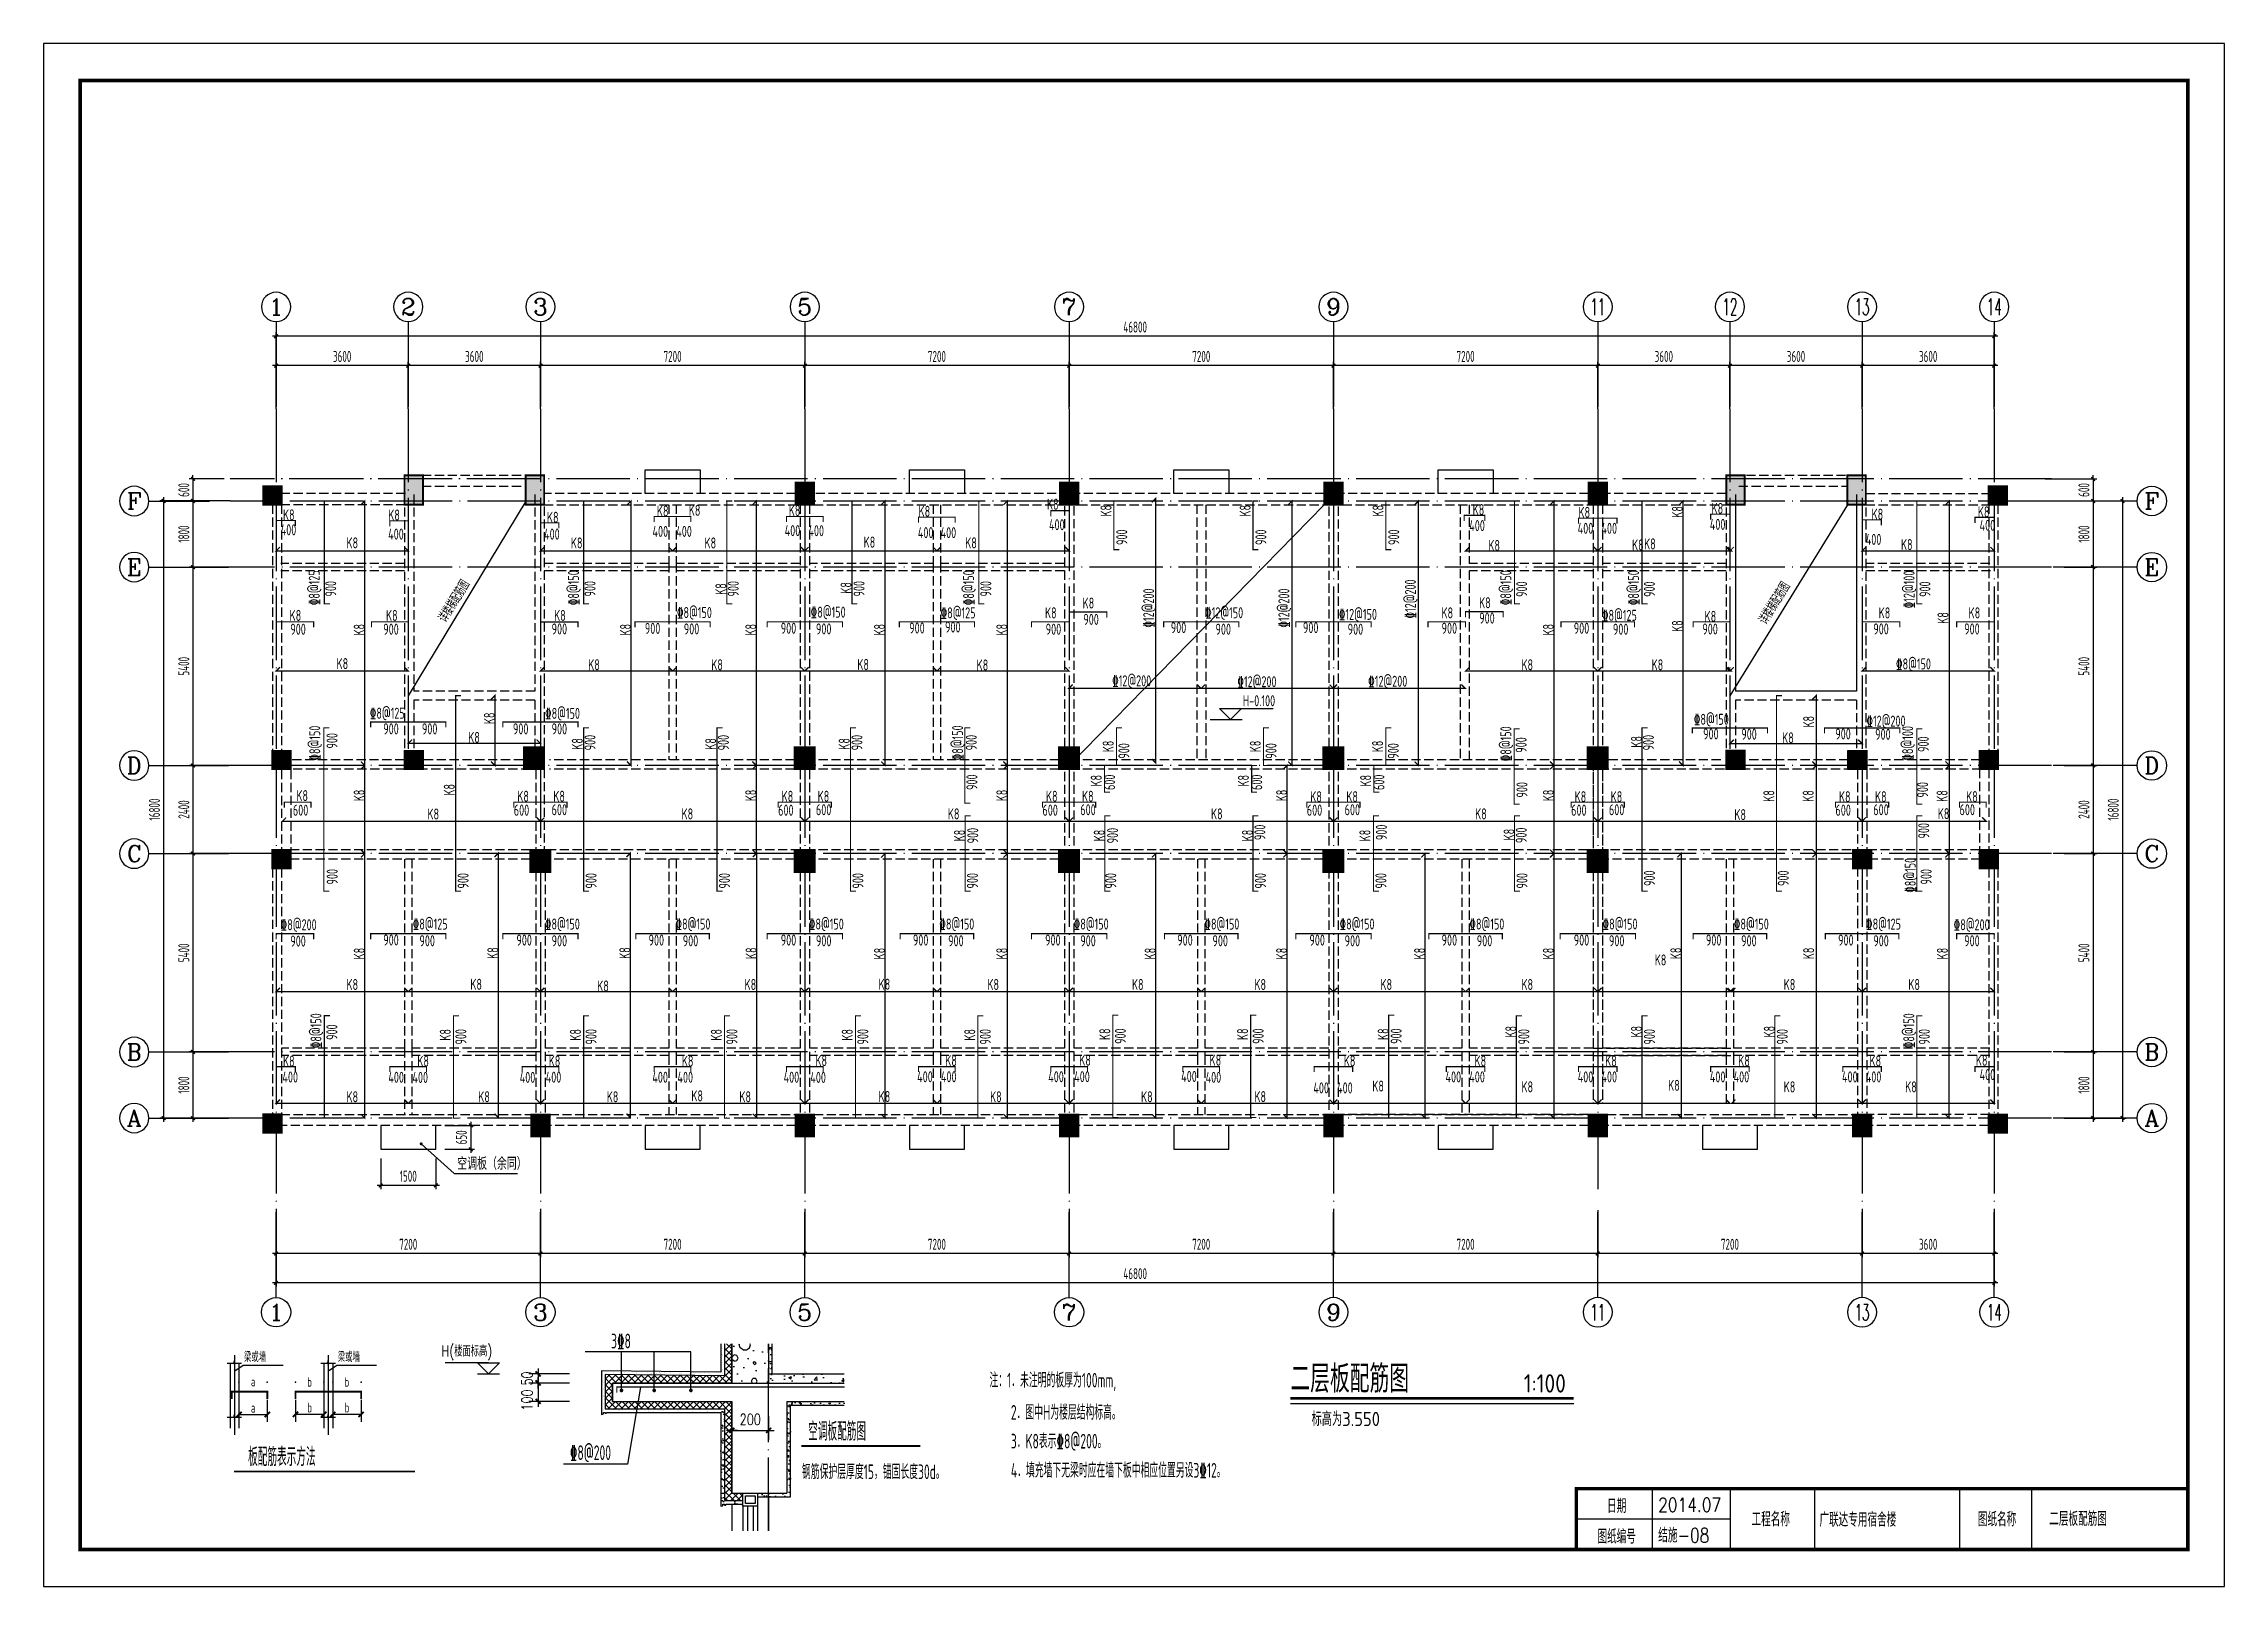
# Model space of a CAD drawing. Extents: x 127019 to 780419, y 327305 to 369305.
# Drawn here: x 542819 to 602219, y 327305 to 369305 of the extents above; entities that cross this region are included whole.
import ezdxf
from ezdxf.enums import TextEntityAlignment as Align

# ---------------------------------------------------------------- set-up
doc = ezdxf.new("R2010")
doc.units = 0
doc.header["$LTSCALE"] = 1000
doc.header["$MEASUREMENT"] = 0
for name, pattern in [('CONTINOUS', [0]), ('DASH', [0.35, 0.25, -0.1]), ('DOTE', [2.42, 2, -0.2, 0.02, -0.2])]:
    doc.linetypes.add(name, pattern=pattern)
doc.layers.get('0').update_dxf_attribs({"linetype": 'CONTINUOUS'})
doc.layers.get('Defpoints').update_dxf_attribs({"linetype": 'CONTINUOUS'})
for name, color, linetype in [('2106', 2, 'CONTINUOUS'), ('AXIS', 3, 'CONTINUOUS'), ('AXIS_TEXT', 7, 'CONTINUOUS'), ('COLU', 7, 'CONTINUOUS'), ('COLUMN', 7, 'CONTINUOUS'), ('DIM', 3, 'CONTINUOUS'), ('DIM_LEAD', 3, 'CONTINUOUS'), ('DIM_SYMB', 3, 'CONTINUOUS'), ('DOTE', 8, 'DOTE'), ('K-空调', 33, 'CONTINUOUS'), ('MC', 151, 'CONTINUOUS'), ('PUB_DIM', 3, 'CONTINUOUS'), ('PUB_TEXT', 7, 'CONTINUOUS'), ('PUB_TITLE', 4, 'CONTINUOUS'), ('REIN', 1, 'CONTINUOUS'), ('t-填充', 75, 'CONTINUOUS'), ('TK', 6, 'CONTINUOUS'), ('WALL', 255, 'CONTINUOUS'), ('Z', 1, 'CONTINUOUS'), ('可见线', 151, 'CONTINUOUS'), ('文字', 7, 'CONTINUOUS'), ('板底筋', 24, 'CONTINUOUS'), ('板钢筋标', 7, 'CONTINUOUS'), ('柱涂实', 54, 'CONTINUOUS'), ('梁', 4, 'CONTINUOUS'), ('梁虚线', 4, 'DASH'), ('楼梯间', 7, 'CONTINUOUS'), ('高差线', 7, 'CONTINUOUS')]:
    doc.layers.add(name, color=color, linetype=linetype)
doc.styles.add('_TCH_DIM', font='SIMPLEX', dxfattribs={"bigfont": 'GBCBIG'})
doc.styles.add('COMPLEX', font='COMPLEX.shx')
doc.styles.add('DIM_FONT', font='SIMPLEX.shx', dxfattribs={"width": 0.75})
doc.styles.add('FS', font='gbxwxt.shx', dxfattribs={"width": 0.7, "bigfont": 'gbhzfs.shx'})
doc.styles.add('GB', font='gbxwxt.shx', dxfattribs={"width": 0.7, "height": 300, "bigfont": 'gbhzfs.shx'})
doc.styles.get("Standard").update_dxf_attribs({"font": 'gbxwxt.shx', "bigfont": 'gbhzfs.shx'})
doc.styles.add('TSSD_Dimension', font='gbxwxt.shx', dxfattribs={"width": 0.7, "bigfont": 'gbhzfs.shx'})
doc.styles.add('TSSD_Rein', font='tssdeng.shx', dxfattribs={"width": 0.6, "bigfont": 'gbhzfs.shx'})
doc.styles.add('国标仿宋', font='SIMPLEX.shx', dxfattribs={"width": 0.75, "bigfont": 'gbhzfs.shx'})
doc.dimstyles.new('DIMN', dxfattribs={"dimtxt": 300, "dimasz": 1, "dimexe": 250, "dimexo": 300, "dimgap": 150, "dimtad": 1, "dimdec": 0, "dimzin": 0, "dimdsep": 46, "dimtxsty": 'DIM_FONT', "dimblk": '_DIMX', "dimcen": 0.09, "dimclrt": 7, "dimadec": 0, "dimazin": 0, "dimtfac": 1, "dimtdec": 0, "dimtix": 1, "dimtmove": 2, "dimatfit": 3, "dimldrblk": '_DIMX', "dimfxl": 0, "dimtolj": 1, "dimtzin": 0, "dimarcsym": 0})
doc.dimstyles.new('T100', dxfattribs={"dimtxt": 270, "dimasz": 1, "dimexe": 200, "dimexo": 50, "dimgap": 50, "dimtad": 1, "dimdec": 0, "dimzin": 13, "dimdsep": 46, "dimtxsty": 'FS', "dimblk": 'DIM-QZ', "dimcen": 0.09, "dimclrd": 3, "dimclre": 3, "dimadec": 0, "dimazin": 0, "dimtfac": 1, "dimtdec": 0, "dimtmove": 2, "dimatfit": 3, "dimldrblk": 'DIM-QZ', "dimfxl": 0, "dimtolj": 1, "dimtzin": 13, "dimarcsym": 0})
doc.dimstyles.new('TSSD_100_100', dxfattribs={"dimtxt": 300, "dimasz": 100, "dimexe": 100, "dimexo": 250, "dimgap": 100, "dimtad": 1, "dimdec": 0, "dimzin": 0, "dimdsep": 46, "dimtxsty": 'TSSD_Dimension', "dimblk": 'ARCHTICK', "dimcen": 0, "dimdle": 100, "dimclrt": 7, "dimadec": 0, "dimazin": 0, "dimtfac": 1, "dimtdec": 0, "dimtix": 1, "dimtmove": 2, "dimatfit": 3, "dimfxl": 0, "dimtolj": 1, "dimtzin": 0, "dimarcsym": 0})
doc.dimstyles.new('TSSD_100_100$0', dxfattribs={"dimtxt": 300, "dimasz": 100, "dimexe": 250, "dimexo": 250, "dimgap": 150, "dimtad": 1, "dimdec": 0, "dimzin": 0, "dimdsep": 46, "dimtxsty": 'TSSD_Rein', "dimblk": 'ARCHTICK', "dimblk1": 'ARCHTICK', "dimblk2": 'ARCHTICK', "dimsah": 1, "dimcen": 0, "dimclrd": 3, "dimclre": 3, "dimclrt": 7, "dimadec": 0, "dimazin": 0, "dimtfac": 1, "dimtdec": 0, "dimtix": 1, "dimtmove": 2, "dimatfit": 3, "dimldrblk": 'ARCHTICK', "dimfxl": 0, "dimtolj": 1, "dimtzin": 0, "dimarcsym": 0})
pattern_1 = [(37.5, (409550.98, 307412.35), (-6.29934, 192.68238), [0, -152, 0, -170, 0, -162.5]), (7.5, (409550.98, 307412.35), (176.97767, 282.2146), [0, -82, 0, -137, 0, -52.5]), (327.5, (409427.98, 307412.35), (311.41419, 0.5659), [0, -50, 0, -180, 0, -235]), (317.5, (409427.98, 307412.35), (300.61266, 87.76756), [0, -25, 0, -118, 0, -135])]
pattern_2 = [(45, (361731.99, 704722.14), (-88.388348, 88.388348), []), (135, (361731.99, 704722.14), (-88.388348, -88.388348), [])]

msp = doc.modelspace()

# ---------------------------------------------------------------- texts
at = {"layer": 'DIM'}
for s, height, style, width, p in [('梁或墙', 250, 'GB', 0.8, (548279.5, 333416)), ('梁或墙', 250, 'GB', 0.8, (550833.6, 333416)), ('空调板配筋图', 500, 'FS', 0.7, (563645, 331272.8)), (' 板配筋表示方法', 500, 'FS', 0.7, (548200.1, 330579.2))]:
    msp.add_text(s, height=height, dxfattribs=dict(at, style=style, width=width)).set_placement(p)
at = {"layer": 'DIM', "style": 'GB', "width": 0.8}
for s, p in [('a', (548525.7, 332878.5)), ('b', (550066.5, 332869.3)), ('b', (551079.7, 332869.3))]:
    msp.add_text(s, height=250, dxfattribs=at).set_placement(p, align=Align.MIDDLE_CENTER)
at = {"layer": 'PUB_DIM', "color": 7, "style": '国标仿宋', "width": 0.75}
msp.add_text('H(楼面标高)', height=300, dxfattribs=at).set_placement((554348.1, 333691.2, -220.2), align=Align.MIDDLE)
at = {"layer": 'PUB_TEXT', "linetype": 'CONTINOUS', "style": '_TCH_DIM'}
msp.add_text('空调板（余同）', height=337.59, dxfattribs=at).set_placement((554085.7, 338647.4))
at = {"layer": 'PUB_TEXT', "style": 'TSSD_Rein', "width": 0.6}
for s, p in [('3%%1328', (558546.3, 333984.8, -220.2)), ('%%1328@200', (557714.1, 330947.6, -220.2))]:
    msp.add_text(s, height=400, dxfattribs=at).set_placement(p, align=Align.MIDDLE)
at = {"layer": 'PUB_TEXT'}
for s, height, p in [('二层板配筋图', 748.03, (576779.1, 332581.3)), ('1:100', 500, (583135, 332581.3))]:
    msp.add_text(s, height=height, dxfattribs=at).set_placement(p)
at = {"layer": 'PUB_TEXT', "style": 'TSSD_Rein', "width": 0.6}
for s, p in [('注：1．未注明的板厚为100mm, ', (568582.5, 332718.4, 0)), ('    2．图中H为楼层结构标高。', (568582.5, 331842.4, 0)), ('    3．K8表示%%1328@200。', (568582.5, 331058.1, 0)), ('  钢筋保护层厚度15，锚固长度30d。', (563183.7, 330224.7, 0)), ('    4．填充墙下无梁时应在墙下板中相应位置另设3%%13212。', (568582.5, 330265.3, 0))]:
    msp.add_text(s, height=400, dxfattribs=at).set_placement(p)
at = {"layer": '文字'}
msp.add_text('标高为3.550', height=385, dxfattribs=at).set_placement((577358.1, 331669.2))
at = {"layer": '文字', "style": '国标仿宋', "width": 0.8}
for s, p in [('日期', (585666.8, 329300.7)), ('工程名称', (589862.5, 328940.5)), ('图纸名称', (596026.5, 328939)), ('图纸编号', (585666.8, 328469.1))]:
    msp.add_text(s, height=385, dxfattribs=at).set_placement(p, align=Align.CENTER)
for s, p in [('2014.07', (586796.9, 329334.2)), ('广联达专用宿舍楼', (591189.7, 328928.3)), ('二层板配筋图', (597449.4, 328951.4)), ('结施-08', (586796.9, 328502.6))]:
    msp.add_text(s, height=385, dxfattribs=at).set_placement(p)
at = {"layer": '板钢筋标', "style": 'TSSD_Rein', "width": 0.7}
for s, p in [('K8', (549339, 356325.7)), ('K8', (552206.9, 356322.5)), ('K8', (556528.7, 356259.8)), ('K8', (559523.3, 356429.7)), ('K8', (560392.4, 356449.4)), ('K8', (563115.6, 356444.9)), ('K8', (566651.2, 356424.1)), ('K8', (570149, 356616.2)), ('K8', (581743.8, 356469.1)), ('K8', (584626.2, 356394.8)), ('K8', (588251.2, 356501.8)), ('K8', (592609.5, 356343.9)), ('K8', (595504.8, 356408.7)), ('400', (549276.2, 355919.1)), ('K8', (551068.7, 355563.8)), ('400', (552204, 355802.5)), ('400', (556451.3, 355802.2)), ('K8', (557180.5, 355562.1)), ('400', (559404, 355876.2)), ('400', (560051.2, 355876.2)), ('K8', (560820.4, 355560.8)), ('400', (563004, 355897.7)), ('400', (563651.2, 355894.1)), ('K8', (565155, 355583.2)), ('400', (566632.2, 355842.6)), ('400', (567251.2, 355842.6)), ('K8', (567922, 355563.8)), ('400', (570204, 356058.1)), ('400', (581651.2, 356034.7)), ('400', (584604, 355960.4)), ('400', (585251.2, 355960.4)), ('K8', (586085, 355506.4)), ('K8', (586413.7, 355535.8)), ('400', (588204, 356067.4)), ('400', (592451.2, 355658.5)), ('K8', (593410.5, 355516.7)), ('400', (595551.2, 356042)), ('K8', (582171.9, 355494.1)), ('%%1328@150', (563711.8, 353677.5)), ('K8', (571119.5, 353925.1)), ('K8', (581919.5, 353933.9)), ('K8', (549519.5, 353588.1)), ('900', (549539.1, 353213.4)), ('900', (552070.4, 353213.4)), ('K8', (552145, 353588.1)), ('900', (556656.2, 353221.1)), ('K8', (556724.6, 353588.1)), ('900', (559196.2, 353235.9)), ('%%1328@150', (560068.9, 353666.8)), ('900', (560256.2, 353221.1)), ('900', (562897.2, 353240.1)), ('900', (563856.2, 353221.1)), ('900', (566396.2, 353247)), ('%%1328@125', (567251.2, 353658.2)), ('900', (567372.7, 353272.1)), ('K8', (570094.5, 353658)), ('900', (570114.1, 353213.4)), ('900', (571139.1, 353480.5)), ('900', (573521.3, 353256.6)), ('%%13212@150', (574454.5, 353661.7)), ('900', (574739.1, 353213.4)), ('900', (577121.3, 353256.6)), ('%%13212@150', (578098.8, 353617.9)), ('900', (578339.1, 353213.4)), ('900', (580897.2, 353240.1)), ('K8', (580894.5, 353658)), ('900', (581922.2, 353515.9)), ('900', (584497.2, 353240.1)), ('%%1328@125', (585264.4, 353591)), ('900', (585564.1, 353213.4)), ('900', (587999.7, 353218.6)), ('K8', (588060.5, 353564.2)), ('900', (592656.2, 353221.1)), ('K8', (592802.1, 353658)), ('900', (595131.8, 353221.1)), ('K8', (595252.1, 353658)), ('K8', (550798.2, 352276.8)), ('K8', (557652.8, 352245.3)), ('K8', (561005.3, 352245.3)), ('K8', (564983.1, 352252.2)), ('K8', (568232.2, 352239.5)), ('K8', (568232.2, 352239.5)), ('K8', (583073.1, 352245.3)), ('K8', (586618.4, 352245.3)), ('%%1328@150', (593273.7, 352267.3)), ('%%13212@200', (571922.5, 351808)), ('%%13212@200', (575334.4, 351785.3)), ('%%13212@200', (578897.1, 351796.4)), ('%%1328@125', (551703, 350927.1)), ('%%1328@150', (556476.2, 350921.7)), ('%%1328@150', (587767.8, 350759.7)), ('%%13212@200', (592468.4, 350711)), ('900', (552070.4, 350500.6)), ('900', (553123.9, 350500.6)), ('K8', (554385.3, 350268.2)), ('900', (555602.9, 350500.6)), ('900', (556656.4, 350500.6)), ('900', (588021, 350362.8)), ('900', (589060.7, 350355.7)), ('K8', (590173.6, 350256.2)), ('900', (591621, 350362.8)), ('900', (592706.1, 350352.4)), ('K8', (549704.8, 348682.3)), ('K8', (555720.9, 348665.5)), ('K8', (556702.5, 348665.5)), ('K8', (562920.9, 348665.5)), ('K8', (563902.5, 348665.5)), ('K8', (570120.9, 348665.5)), ('K8', (571102.5, 348665.5)), ('K8', (577320.9, 348654.4)), ('K8', (578302.5, 348654.4)), ('K8', (584520.9, 348654.4)), ('K8', (585502.5, 348654.4)), ('K8', (591720.9, 348654.4)), ('K8', (592702.5, 348654.4)), ('K8', (595185.5, 348654.4)), ('600', (549608.6, 348286.9)), ('K8', (553274.8, 348181.6)), ('600', (555626.2, 348286.9)), ('600', (556656.2, 348298.7)), ('K8', (560195, 348185.5)), ('600', (562826.2, 348286.9)), ('600', (563856.2, 348298.7)), ('K8', (567448.4, 348185.5)), ('600', (570026.2, 348286.9)), ('600', (571056.2, 348298.7)), ('K8', (574617.3, 348185.5)), ('600', (577226.2, 348286.9)), ('600', (578256.2, 348298.7)), ('K8', (581810.5, 348185.5)), ('600', (584426.2, 348286.9)), ('600', (585456.2, 348298.7)), ('K8', (588871.9, 348165.5)), ('600', (591626.2, 348286.9)), ('600', (592656.2, 348298.7)), ('K8', (594412.6, 348191.4)), ('600', (595005.9, 348298.7)), ('%%1328@200', (549276.2, 345167.3)), ('%%1328@125', (552872.5, 345186.7)), ('%%1328@150', (556472.5, 345186.7)), ('%%1328@150', (560029.2, 345186.7)), ('%%1328@150', (563662.8, 345186.7)), ('%%1328@150', (567216.6, 345186.7)), ('%%1328@150', (570876.3, 345186.7)), ('%%1328@150', (574436, 345186.7)), ('%%1328@150', (578117.6, 345186.7)), ('%%1328@150', (581654.1, 345186.7)), ('%%1328@150', (585281.7, 345186.7)), ('%%1328@150', (588857.6, 345186.7)), ('%%1328@125', (592457.6, 345186.7)), ('%%1328@200', (594845, 345167.3)), ('900', (549539.1, 344722.7)), ('900', (552070.4, 344754.3)), ('900', (553056.2, 344730.3)), ('900', (555697.2, 344749.3)), ('900', (556656.2, 344730.3)), ('900', (559297.2, 344749.3)), ('900', (560228, 344730.3)), ('900', (562897.2, 344749.3)), ('900', (563856.2, 344730.3)), ('900', (566497.2, 344749.3)), ('900', (567456.2, 344730.3)), ('900', (570097.2, 344749.3)), ('900', (571056.2, 344730.3)), ('900', (573697.2, 344749.3)), ('900', (574656.2, 344730.3)), ('900', (577297.2, 344749.3)), ('900', (578256.2, 344730.3)), ('900', (580897.2, 344749.3)), ('900', (581856.2, 344730.3)), ('900', (584497.2, 344749.3)), ('900', (585456.2, 344730.3)), ('900', (588097.2, 344749.3)), ('900', (589056.2, 344730.3)), ('900', (591697.2, 344749.3)), ('900', (592656.2, 344730.3)), ('900', (595131.8, 344730.3)), ('K8', (586703.3, 344209.3)), ('K8', (551068.7, 343540.8)), ('K8', (554442.9, 343545.9)), ('K8', (557897.6, 343499.9)), ('K8', (561912.5, 343540.8)), ('K8', (565562.7, 343547.7)), ('K8', (568526.3, 343540.8)), ('K8', (572463.5, 343540.8)), ('K8', (575799.6, 343540.8)), ('K8', (579232.9, 343540.8)), ('K8', (583073.1, 343540.8)), ('K8', (590216, 343540.8)), ('K8', (593611.1, 343540.8)), ('K8', (549339, 341454.6)), ('K8', (552999, 341454.6)), ('K8', (556577.8, 341454.6)), ('K8', (560202.8, 341454.6)), ('K8', (563842.2, 341468.1)), ('K8', (567377.8, 341468.1)), ('K8', (571028.2, 341480.2)), ('K8', (574577.8, 341480.2)), ('K8', (578233.4, 341460)), ('K8', (581794.5, 341460)), ('K8', (585352.8, 341460)), ('K8', (588977.8, 341460)), ('K8', (592552.8, 341460)), ('K8', (595450, 341475.4)), ('400', (549323.6, 341021.4)), ('400', (552208.7, 341015.3)), ('400', (552865.2, 341010.6)), ('400', (555786.6, 341012)), ('400', (556494.7, 341017.8)), ('400', (559399.4, 341015.4)), ('400', (560083.5, 341015.4)), ('400', (562974.8, 341017.3)), ('400', (563702.3, 341010)), ('400', (566613.1, 341028.6)), ('400', (567260.3, 341028.6)), ('400', (570182.5, 341029.2)), ('400', (570891.1, 341032.3)), ('400', (573804, 341037.3)), ('400', (574469.7, 341012.6)), ('400', (577404, 340725.6)), ('400', (578051.2, 340725.6)), ('K8', (579010.4, 340775.3)), ('400', (581004, 341025.6)), ('400', (581651.2, 341025.6)), ('K8', (583073.1, 340754.6)), ('400', (584604, 341025.6)), ('400', (585251.2, 341025.6)), ('K8', (587068.7, 340795.1)), ('400', (588204, 341025.6)), ('400', (588851.2, 341025.6)), ('K8', (590216, 340754.6)), ('400', (591804, 341025.6)), ('400', (592451.2, 341025.6)), ('K8', (593524.9, 340754.6)), ('400', (595551.2, 341087.9)), ('K8', (551068.7, 340484.4)), ('K8', (554657.4, 340484.4)), ('K8', (558157.4, 340484.4)), ('K8', (560462.4, 340508.4)), ('K8', (561770.3, 340484.4)), ('K8', (565562.7, 340491.4)), ('K8', (568598.6, 340484.4)), ('K8', (572710.9, 340484.4)), ('K8', (575799.6, 340488.1))]:
    msp.add_text(s, height=300, dxfattribs=at).set_placement(p)
for s, p in [('K8', (571908.4, 356430.4)), ('K8', (575697.2, 356430.4)), ('K8', (579316.7, 356430.4)), ('K8', (587470.4, 356398.3)), ('900', (572336.6, 355656.5)), ('900', (576125.5, 355656.5)), ('900', (579745, 355656.5)), ('%%1328@125', (550341, 354015)), ('900', (550789.5, 354254.5)), ('%%1328@150', (557403.7, 354015)), ('900', (557852.3, 354254.5)), ('900', (561753.3, 354254.5)), ('K8', (564825.9, 354329.5)), ('900', (565179.1, 354254.5)), ('%%1328@150', (568163.6, 354013.9)), ('900', (568632.6, 354254.5)), ('%%13212@200', (580198.5, 353652)), ('%%1328@150', (582796.2, 354015)), ('900', (583228.3, 354242.4)), ('%%1328@150', (586276.6, 354015)), ('900', (586708.7, 354242.4)), ('%%13212@100', (593781.2, 353928.7)), ('900', (594213.3, 354242.4)), ('K8', (561417.8, 354298.4)), ('%%13212@200', (573068, 353405.5)), ('%%13212@200', (576751.5, 353405.5)), ('K8', (551566.7, 353190.3)), ('K8', (558817.5, 353190.3)), ('K8', (562231.6, 353190.3)), ('K8', (565737.6, 353190.3)), ('K8', (569068.7, 353190.3)), ('K8', (583957, 353190.3)), ('K8', (587470.4, 353289.5)), ('K8', (594705.2, 353510.9)), ('K8', (555111.2, 350778.4)), ('%%1328@150', (550354.4, 349785.4)), ('900', (550824.5, 350115.1)), ('900', (557852.9, 350065.6)), ('900', (561486.8, 350065.6)), ('900', (565122.3, 350065.6)), ('%%1328@150', (567864.2, 349792.1)), ('900', (568237.7, 350065.6)), ('%%1328@150', (582799.1, 349766.6)), ('900', (586681.6, 350065.6)), ('K8', (591045.2, 350686)), ('%%1328@100', (593742.2, 349783.9)), ('K8', (557506, 350082.2)), ('K8', (561139.9, 350082.2)), ('K8', (564775.4, 350082.2)), ('K8', (571966, 350012.9)), ('900', (572394.2, 349838.9)), ('K8', (575974.2, 350012.9)), ('900', (576402.5, 349838.9)), ('K8', (579304.1, 350012.9)), ('900', (579732.3, 349838.9)), ('900', (583214.1, 350000.9)), ('K8', (586356.9, 350138.9)), ('900', (594170.7, 350021.7)), ('900', (568253, 348986.7)), ('K8', (571641.5, 349079.6)), ('600', (572003.7, 348986.7)), ('K8', (575649.7, 349079.6)), ('600', (576011.9, 348986.7)), ('K8', (578979.5, 349079.6)), ('600', (579341.7, 348986.7)), ('K8', (551566.7, 348679.1)), ('K8', (554020, 348833.7)), ('K8', (562231.6, 348679.1)), ('K8', (569068.7, 348679.1)), ('K8', (576690.1, 348679.1)), ('900', (583236.7, 348780.5)), ('K8', (583957, 348679.1)), ('K8', (589961.9, 348664.6)), ('K8', (591033, 348664.6)), ('900', (594150, 348780.5)), ('K8', (594680.9, 348664.6)), ('K8', (567915.9, 347587.2)), ('900', (568277.9, 347533.7)), ('K8', (571723.7, 347587.2)), ('900', (572085.7, 347533.7)), ('K8', (575760.1, 347586.8)), ('900', (576097.5, 347621.9)), ('K8', (578958.9, 347586.8)), ('900', (579408.4, 347621.9)), ('K8', (582884.9, 347611.8)), ('900', (583216.3, 347541.2)), ('900', (594180.7, 347665.6)), ('%%1328@150', (593813.6, 346186.5)), ('900', (550829.9, 346413.9)), ('900', (554394.8, 346303)), ('900', (557880.9, 346303)), ('900', (561514.8, 346303)), ('900', (565150.3, 346303)), ('900', (568268.6, 346303.5)), ('900', (572036.2, 346303)), ('900', (576112.8, 346303)), ('900', (579393.9, 346303)), ('900', (583237.7, 346303)), ('900', (586709.6, 346373)), ('900', (590353.9, 346373)), ('900', (594245.7, 346413.9)), ('K8', (551566.7, 344373.5)), ('K8', (555205.8, 344387.8)), ('K8', (558802.3, 344387.8)), ('K8', (562241.7, 344383.6)), ('K8', (565737.6, 344373.5)), ('K8', (569068.7, 344373.5)), ('K8', (573111.2, 344373.5)), ('K8', (576690.1, 344373.5)), ('K8', (580448.8, 344373.5)), ('K8', (583957, 344373.5)), ('K8', (587427.8, 344379.5)), ('K8', (591045.2, 344379.5)), ('K8', (594689.6, 344373.5)), ('%%1328@150', (550388.2, 341954.6)), ('%%1328@150', (593774.1, 341954.6)), ('900', (550820.4, 342182)), ('K8', (553910.1, 342162)), ('900', (554334.2, 342057)), ('K8', (557456.7, 342162)), ('900', (557880.9, 342057)), ('K8', (561292.9, 342162)), ('900', (561717, 342057)), ('K8', (564858.9, 342162)), ('900', (565283, 342057)), ('K8', (568195.7, 342162)), ('900', (568619.8, 342057)), ('K8', (571873.7, 342178.6)), ('900', (572297.8, 342073.5)), ('K8', (575626.6, 342178.6)), ('900', (576050.8, 342073.5)), ('K8', (579457.1, 342178.6)), ('900', (579809.9, 342073.5)), ('K8', (582933.8, 342246.3)), ('900', (583286.5, 342057)), ('K8', (586356, 342246.3)), ('900', (586708.7, 342057)), ('K8', (589974.2, 342246.3)), ('900', (590327, 342057)), ('900', (594196, 342057))]:
    msp.add_text(s, height=300, rotation=90, dxfattribs=at).set_placement(p)
at = {"layer": '楼梯间', "style": 'TSSD_Rein', "width": 0.7}
for p in [(553790.6, 353517.4), (589755.1, 353462)]:
    msp.add_text('详楼梯配筋图', height=300, rotation=58.288299, dxfattribs=at).set_placement(p)
at = {"layer": '高差线', "style": 'TSSD_Rein', "width": 0.7}
msp.add_text('H-0.100', height=300, dxfattribs=at).set_placement((575483.5, 351266))

# ---------------------------------------------------------------- blocks, each defined once
blk = doc.blocks.new('_axiso')
blk.add_circle((0, 0), 0.5)
at = {"layer": 'AXIS_TEXT', "style": 'COMPLEX', "width": 1.041667}
blk.add_attdef('A', text='', height=0.56, dxfattribs=at).set_placement((-0.25, -0.28), (0.25, -0.28), align=Align.FIT)
blk = doc.blocks.new('_ArchTick')
at = {"color": 0, "linetype": 'ByBlock', "const_width": 0.4}
blk.add_lwpolyline([(-0.5, -0.5), (0.5, 0.5)], dxfattribs=at)
blk = doc.blocks.new('*D318')
at = {"layer": 'Defpoints', "color": 0, "transparency": 16777216}
for p in [(597609, 356854), (597609, 340054), (599443, 340054)]:
    blk.add_point(p, dxfattribs=at)
at = {"layer": 'DIM', "color": 0, "lineweight": -2, "transparency": 16777216}
for p, q in [((597859, 356854), (599543, 356854)), ((599443, 356954), (599443, 339954)), ((597859, 340054), (599543, 340054))]:
    blk.add_line(p, q, dxfattribs=at)
at = {"layer": 'DIM', "color": 0, "lineweight": -2, "transparency": 16777216, "xscale": 100, "yscale": 100, "zscale": 100}
for p, rotation in [((599443, 356854), 90), ((599443, 340054), 270)]:
    blk.add_blockref('_ArchTick', p, dxfattribs=dict(at, rotation=rotation))
at = {"layer": 'DIM', "color": 7, "transparency": 16777216, "insert": (599193, 348454), "char_height": 300, "attachment_point": 5, "rotation": 90, "style": 'TSSD_Dimension'}
blk.add_mtext('\\A1;16800', dxfattribs=at)
blk = doc.blocks.new('*D319')
at = {"layer": 'Defpoints', "color": 0, "transparency": 16777216}
for p in [(597609, 341854), (597609, 340054), (598643, 340054)]:
    blk.add_point(p, dxfattribs=at)
at = {"layer": 'DIM', "color": 0, "lineweight": -2, "transparency": 16777216}
for p, q in [((597859, 341854), (598743, 341854)), ((598643, 341954), (598643, 339954)), ((597859, 340054), (598743, 340054))]:
    blk.add_line(p, q, dxfattribs=at)
at = {"layer": 'DIM', "color": 0, "lineweight": -2, "transparency": 16777216, "xscale": 100, "yscale": 100, "zscale": 100}
for p, rotation in [((598643, 341854), 90), ((598643, 340054), 270)]:
    blk.add_blockref('_ArchTick', p, dxfattribs=dict(at, rotation=rotation))
at = {"layer": 'DIM', "color": 7, "transparency": 16777216, "insert": (598393, 340954), "char_height": 300, "attachment_point": 5, "rotation": 90, "style": 'TSSD_Dimension'}
blk.add_mtext('\\A1;1800', dxfattribs=at)
blk = doc.blocks.new('*D320')
at = {"layer": 'Defpoints', "color": 0, "transparency": 16777216}
for p in [(597609, 347254), (597609, 341854), (598643, 341854)]:
    blk.add_point(p, dxfattribs=at)
at = {"layer": 'DIM', "color": 0, "lineweight": -2, "transparency": 16777216}
for p, q in [((597859, 347254), (598743, 347254)), ((598643, 347354), (598643, 341754)), ((597859, 341854), (598743, 341854))]:
    blk.add_line(p, q, dxfattribs=at)
at = {"layer": 'DIM', "color": 0, "lineweight": -2, "transparency": 16777216, "xscale": 100, "yscale": 100, "zscale": 100}
for p, rotation in [((598643, 347254), 90), ((598643, 341854), 270)]:
    blk.add_blockref('_ArchTick', p, dxfattribs=dict(at, rotation=rotation))
at = {"layer": 'DIM', "color": 7, "transparency": 16777216, "insert": (598393, 344554), "char_height": 300, "attachment_point": 5, "rotation": 90, "style": 'TSSD_Dimension'}
blk.add_mtext('\\A1;5400', dxfattribs=at)
blk = doc.blocks.new('*D321')
at = {"layer": 'Defpoints', "color": 0, "transparency": 16777216}
for p in [(597609, 349654), (597609, 347254), (598643, 347254)]:
    blk.add_point(p, dxfattribs=at)
at = {"layer": 'DIM', "color": 0, "lineweight": -2, "transparency": 16777216}
for p, q in [((597859, 349654), (598743, 349654)), ((598643, 349754), (598643, 347154)), ((597859, 347254), (598743, 347254))]:
    blk.add_line(p, q, dxfattribs=at)
at = {"layer": 'DIM', "color": 0, "lineweight": -2, "transparency": 16777216, "xscale": 100, "yscale": 100, "zscale": 100}
for p, rotation in [((598643, 349654), 90), ((598643, 347254), 270)]:
    blk.add_blockref('_ArchTick', p, dxfattribs=dict(at, rotation=rotation))
at = {"layer": 'DIM', "color": 7, "transparency": 16777216, "insert": (598393, 348454), "char_height": 300, "attachment_point": 5, "rotation": 90, "style": 'TSSD_Dimension'}
blk.add_mtext('\\A1;2400', dxfattribs=at)
blk = doc.blocks.new('*D322')
at = {"layer": 'Defpoints', "color": 0, "transparency": 16777216}
for p in [(597609, 355054), (597609, 349654), (598643, 349654)]:
    blk.add_point(p, dxfattribs=at)
at = {"layer": 'DIM', "color": 0, "lineweight": -2, "transparency": 16777216}
for p, q in [((597859, 355054), (598743, 355054)), ((598643, 355154), (598643, 349554)), ((597859, 349654), (598743, 349654))]:
    blk.add_line(p, q, dxfattribs=at)
at = {"layer": 'DIM', "color": 0, "lineweight": -2, "transparency": 16777216, "xscale": 100, "yscale": 100, "zscale": 100}
for p, rotation in [((598643, 355054), 90), ((598643, 349654), 270)]:
    blk.add_blockref('_ArchTick', p, dxfattribs=dict(at, rotation=rotation))
at = {"layer": 'DIM', "color": 7, "transparency": 16777216, "insert": (598393, 352354), "char_height": 300, "attachment_point": 5, "rotation": 90, "style": 'TSSD_Dimension'}
blk.add_mtext('\\A1;5400', dxfattribs=at)
blk = doc.blocks.new('*D323')
at = {"layer": 'Defpoints', "color": 0, "transparency": 16777216}
for p in [(597609, 356854), (597609, 355054), (598643, 355054)]:
    blk.add_point(p, dxfattribs=at)
at = {"layer": 'DIM', "color": 0, "lineweight": -2, "transparency": 16777216}
for p, q in [((597859, 356854), (598743, 356854)), ((598643, 356954), (598643, 354954)), ((597859, 355054), (598743, 355054))]:
    blk.add_line(p, q, dxfattribs=at)
at = {"layer": 'DIM', "color": 0, "lineweight": -2, "transparency": 16777216, "xscale": 100, "yscale": 100, "zscale": 100}
for p, rotation in [((598643, 356854), 90), ((598643, 355054), 270)]:
    blk.add_blockref('_ArchTick', p, dxfattribs=dict(at, rotation=rotation))
at = {"layer": 'DIM', "color": 7, "transparency": 16777216, "insert": (598393, 355954), "char_height": 300, "attachment_point": 5, "rotation": 90, "style": 'TSSD_Dimension'}
blk.add_mtext('\\A1;1800', dxfattribs=at)
blk = doc.blocks.new('*D324')
at = {"layer": 'Defpoints', "color": 0, "transparency": 16777216}
for p in [(592351, 360539), (592351, 359114), (595951, 359114)]:
    blk.add_point(p, dxfattribs=at)
at = {"layer": 'DIM', "color": 0, "lineweight": -2, "transparency": 16777216}
for p, q in [((592351, 359364), (592351, 360639)), ((595951, 359364), (595951, 360639)), ((596051, 360539), (592251, 360539))]:
    blk.add_line(p, q, dxfattribs=at)
at = {"layer": 'DIM', "color": 0, "lineweight": -2, "transparency": 16777216, "xscale": 100, "yscale": 100, "zscale": 100, "rotation": 180}
blk.add_blockref('_ArchTick', (592351, 360539), dxfattribs=at)
at = {"layer": 'DIM', "color": 0, "lineweight": -2, "transparency": 16777216, "xscale": 100, "yscale": 100, "zscale": 100}
blk.add_blockref('_ArchTick', (595951, 360539), dxfattribs=at)
at = {"layer": 'DIM', "color": 7, "transparency": 16777216, "insert": (594151, 360789), "char_height": 300, "attachment_point": 5, "style": 'TSSD_Dimension'}
blk.add_mtext('\\A1;3600', dxfattribs=at)
blk = doc.blocks.new('*D325')
at = {"layer": 'Defpoints', "color": 0, "transparency": 16777216}
for p in [(592351, 337793), (595951, 337793), (592351, 336368)]:
    blk.add_point(p, dxfattribs=at)
at = {"layer": 'DIM', "color": 0, "lineweight": -2, "transparency": 16777216}
for p, q in [((592351, 337543), (592351, 336268)), ((595951, 337543), (595951, 336268)), ((596051, 336368), (592251, 336368))]:
    blk.add_line(p, q, dxfattribs=at)
at = {"layer": 'DIM', "color": 0, "lineweight": -2, "transparency": 16777216, "xscale": 100, "yscale": 100, "zscale": 100, "rotation": 180}
blk.add_blockref('_ArchTick', (592351, 336368), dxfattribs=at)
at = {"layer": 'DIM', "color": 0, "lineweight": -2, "transparency": 16777216, "xscale": 100, "yscale": 100, "zscale": 100}
blk.add_blockref('_ArchTick', (595951, 336368), dxfattribs=at)
at = {"layer": 'DIM', "color": 7, "transparency": 16777216, "insert": (594151, 336618), "char_height": 300, "attachment_point": 5, "style": 'TSSD_Dimension'}
blk.add_mtext('\\A1;3600', dxfattribs=at)
blk = doc.blocks.new('*D326')
at = {"layer": 'Defpoints', "color": 0, "transparency": 16777216}
for p in [(597086, 357454), (597086, 356854), (598643, 356854)]:
    blk.add_point(p, dxfattribs=at)
at = {"layer": 'DIM', "color": 0, "lineweight": -2, "transparency": 16777216}
for p, q in [((597336, 357454), (598743, 357454)), ((598643, 357454), (598643, 357554)), ((598643, 357454), (598643, 356854)), ((597336, 356854), (598743, 356854)), ((598643, 356854), (598643, 356754))]:
    blk.add_line(p, q, dxfattribs=at)
at = {"layer": 'DIM', "color": 0, "lineweight": -2, "transparency": 16777216, "xscale": 100, "yscale": 100, "zscale": 100}
for p, rotation in [((598643, 357454), 270), ((598643, 356854), 90)]:
    blk.add_blockref('_ArchTick', p, dxfattribs=dict(at, rotation=rotation))
at = {"layer": 'DIM', "color": 7, "transparency": 16777216, "insert": (598393, 357154), "char_height": 300, "attachment_point": 5, "rotation": 90, "style": 'TSSD_Dimension'}
blk.add_mtext('\\A1;600', dxfattribs=at)
blk = doc.blocks.new('*D327')
at = {"layer": 'Defpoints', "color": 0, "transparency": 16777216}
for p in [(570752, 360539), (570752, 359114), (577952, 359114)]:
    blk.add_point(p, dxfattribs=at)
at = {"layer": 'DIM', "color": 0, "lineweight": -2, "transparency": 16777216}
for p, q in [((570752, 359364), (570752, 360639)), ((577952, 359364), (577952, 360639)), ((578052, 360539), (570652, 360539))]:
    blk.add_line(p, q, dxfattribs=at)
at = {"layer": 'DIM', "color": 0, "lineweight": -2, "transparency": 16777216, "xscale": 100, "yscale": 100, "zscale": 100, "rotation": 180}
blk.add_blockref('_ArchTick', (570752, 360539), dxfattribs=at)
at = {"layer": 'DIM', "color": 0, "lineweight": -2, "transparency": 16777216, "xscale": 100, "yscale": 100, "zscale": 100}
blk.add_blockref('_ArchTick', (577952, 360539), dxfattribs=at)
at = {"layer": 'DIM', "color": 7, "transparency": 16777216, "insert": (574352, 360789), "char_height": 300, "attachment_point": 5, "style": 'TSSD_Dimension'}
blk.add_mtext('\\A1;7200', dxfattribs=at)
blk = doc.blocks.new('*D328')
at = {"layer": 'Defpoints', "color": 0, "transparency": 16777216}
for p in [(548155, 349654), (546888, 347254), (548155, 347254)]:
    blk.add_point(p, dxfattribs=at)
at = {"layer": 'DIM', "color": 0, "lineweight": -2, "transparency": 16777216}
for p, q in [((547905, 349654), (546788, 349654)), ((546888, 349754), (546888, 347154)), ((547905, 347254), (546788, 347254))]:
    blk.add_line(p, q, dxfattribs=at)
at = {"layer": 'DIM', "color": 0, "lineweight": -2, "transparency": 16777216, "xscale": 100, "yscale": 100, "zscale": 100}
for p, rotation in [((546888, 349654), 90), ((546888, 347254), 270)]:
    blk.add_blockref('_ArchTick', p, dxfattribs=dict(at, rotation=rotation))
at = {"layer": 'DIM', "color": 7, "transparency": 16777216, "insert": (546638, 348454), "char_height": 300, "attachment_point": 5, "rotation": 90, "style": 'TSSD_Dimension'}
blk.add_mtext('\\A1;2400', dxfattribs=at)
blk = doc.blocks.new('*D329')
at = {"layer": 'Defpoints', "color": 0, "transparency": 16777216}
for p in [(548155, 347254), (546888, 341854), (548155, 341854)]:
    blk.add_point(p, dxfattribs=at)
at = {"layer": 'DIM', "color": 0, "lineweight": -2, "transparency": 16777216}
for p, q in [((547905, 347254), (546788, 347254)), ((546888, 347354), (546888, 341754)), ((547905, 341854), (546788, 341854))]:
    blk.add_line(p, q, dxfattribs=at)
at = {"layer": 'DIM', "color": 0, "lineweight": -2, "transparency": 16777216, "xscale": 100, "yscale": 100, "zscale": 100}
for p, rotation in [((546888, 347254), 90), ((546888, 341854), 270)]:
    blk.add_blockref('_ArchTick', p, dxfattribs=dict(at, rotation=rotation))
at = {"layer": 'DIM', "color": 7, "transparency": 16777216, "insert": (546638, 344554), "char_height": 300, "attachment_point": 5, "rotation": 90, "style": 'TSSD_Dimension'}
blk.add_mtext('\\A1;5400', dxfattribs=at)
blk = doc.blocks.new('*D330')
at = {"layer": 'Defpoints', "color": 0, "transparency": 16777216}
for p in [(548155, 341854), (546888, 340054), (548155, 340054)]:
    blk.add_point(p, dxfattribs=at)
at = {"layer": 'DIM', "color": 0, "lineweight": -2, "transparency": 16777216}
for p, q in [((547905, 341854), (546788, 341854)), ((546888, 341954), (546888, 339954)), ((547905, 340054), (546788, 340054))]:
    blk.add_line(p, q, dxfattribs=at)
at = {"layer": 'DIM', "color": 0, "lineweight": -2, "transparency": 16777216, "xscale": 100, "yscale": 100, "zscale": 100}
for p, rotation in [((546888, 341854), 90), ((546888, 340054), 270)]:
    blk.add_blockref('_ArchTick', p, dxfattribs=dict(at, rotation=rotation))
at = {"layer": 'DIM', "color": 7, "transparency": 16777216, "insert": (546638, 340954), "char_height": 300, "attachment_point": 5, "rotation": 90, "style": 'TSSD_Dimension'}
blk.add_mtext('\\A1;1800', dxfattribs=at)
blk = doc.blocks.new('*D331')
at = {"layer": 'Defpoints', "color": 0, "transparency": 16777216}
for p in [(548155, 356854), (546888, 355054), (548155, 355054)]:
    blk.add_point(p, dxfattribs=at)
at = {"layer": 'DIM', "color": 0, "lineweight": -2, "transparency": 16777216}
for p, q in [((547905, 356854), (546788, 356854)), ((546888, 356954), (546888, 354954)), ((547905, 355054), (546788, 355054))]:
    blk.add_line(p, q, dxfattribs=at)
at = {"layer": 'DIM', "color": 0, "lineweight": -2, "transparency": 16777216, "xscale": 100, "yscale": 100, "zscale": 100}
for p, rotation in [((546888, 356854), 90), ((546888, 355054), 270)]:
    blk.add_blockref('_ArchTick', p, dxfattribs=dict(at, rotation=rotation))
at = {"layer": 'DIM', "color": 7, "transparency": 16777216, "insert": (546638, 355954), "char_height": 300, "attachment_point": 5, "rotation": 90, "style": 'TSSD_Dimension'}
blk.add_mtext('\\A1;1800', dxfattribs=at)
blk = doc.blocks.new('*D332')
at = {"layer": 'Defpoints', "color": 0, "transparency": 16777216}
for p in [(548155, 355054), (546888, 349654), (548155, 349654)]:
    blk.add_point(p, dxfattribs=at)
at = {"layer": 'DIM', "color": 0, "lineweight": -2, "transparency": 16777216}
for p, q in [((547905, 355054), (546788, 355054)), ((546888, 355154), (546888, 349554)), ((547905, 349654), (546788, 349654))]:
    blk.add_line(p, q, dxfattribs=at)
at = {"layer": 'DIM', "color": 0, "lineweight": -2, "transparency": 16777216, "xscale": 100, "yscale": 100, "zscale": 100}
for p, rotation in [((546888, 355054), 90), ((546888, 349654), 270)]:
    blk.add_blockref('_ArchTick', p, dxfattribs=dict(at, rotation=rotation))
at = {"layer": 'DIM', "color": 7, "transparency": 16777216, "insert": (546638, 352354), "char_height": 300, "attachment_point": 5, "rotation": 90, "style": 'TSSD_Dimension'}
blk.add_mtext('\\A1;5400', dxfattribs=at)
blk = doc.blocks.new('*D333')
at = {"layer": 'Defpoints', "color": 0, "transparency": 16777216}
for p in [(548155, 356854), (546088, 340054), (548155, 340054)]:
    blk.add_point(p, dxfattribs=at)
at = {"layer": 'DIM', "color": 0, "lineweight": -2, "transparency": 16777216}
for p, q in [((547905, 356854), (545988, 356854)), ((546088, 356954), (546088, 339954)), ((547905, 340054), (545988, 340054))]:
    blk.add_line(p, q, dxfattribs=at)
at = {"layer": 'DIM', "color": 0, "lineweight": -2, "transparency": 16777216, "xscale": 100, "yscale": 100, "zscale": 100}
for p, rotation in [((546088, 356854), 90), ((546088, 340054), 270)]:
    blk.add_blockref('_ArchTick', p, dxfattribs=dict(at, rotation=rotation))
at = {"layer": 'DIM', "color": 7, "transparency": 16777216, "insert": (545838, 348454), "char_height": 300, "attachment_point": 5, "rotation": 90, "style": 'TSSD_Dimension'}
blk.add_mtext('\\A1;16800', dxfattribs=at)
blk = doc.blocks.new('*D334')
at = {"layer": 'Defpoints', "color": 0, "transparency": 16777216}
for p in [(588751, 360539), (588751, 359114), (592351, 359114)]:
    blk.add_point(p, dxfattribs=at)
at = {"layer": 'DIM', "color": 0, "lineweight": -2, "transparency": 16777216}
for p, q in [((588751, 359364), (588751, 360639)), ((592351, 359364), (592351, 360639)), ((592451, 360539), (588651, 360539))]:
    blk.add_line(p, q, dxfattribs=at)
at = {"layer": 'DIM', "color": 0, "lineweight": -2, "transparency": 16777216, "xscale": 100, "yscale": 100, "zscale": 100, "rotation": 180}
blk.add_blockref('_ArchTick', (588751, 360539), dxfattribs=at)
at = {"layer": 'DIM', "color": 0, "lineweight": -2, "transparency": 16777216, "xscale": 100, "yscale": 100, "zscale": 100}
blk.add_blockref('_ArchTick', (592351, 360539), dxfattribs=at)
at = {"layer": 'DIM', "color": 7, "transparency": 16777216, "insert": (590551, 360789), "char_height": 300, "attachment_point": 5, "style": 'TSSD_Dimension'}
blk.add_mtext('\\A1;3600', dxfattribs=at)
blk = doc.blocks.new('*D335')
at = {"layer": 'Defpoints', "color": 0, "transparency": 16777216}
for p in [(585151, 360539), (585151, 359114), (588751, 359114)]:
    blk.add_point(p, dxfattribs=at)
at = {"layer": 'DIM', "color": 0, "lineweight": -2, "transparency": 16777216}
for p, q in [((585151, 359364), (585151, 360639)), ((588751, 359364), (588751, 360639)), ((588851, 360539), (585051, 360539))]:
    blk.add_line(p, q, dxfattribs=at)
at = {"layer": 'DIM', "color": 0, "lineweight": -2, "transparency": 16777216, "xscale": 100, "yscale": 100, "zscale": 100, "rotation": 180}
blk.add_blockref('_ArchTick', (585151, 360539), dxfattribs=at)
at = {"layer": 'DIM', "color": 0, "lineweight": -2, "transparency": 16777216, "xscale": 100, "yscale": 100, "zscale": 100}
blk.add_blockref('_ArchTick', (588751, 360539), dxfattribs=at)
at = {"layer": 'DIM', "color": 7, "transparency": 16777216, "insert": (586951, 360789), "char_height": 300, "attachment_point": 5, "style": 'TSSD_Dimension'}
blk.add_mtext('\\A1;3600', dxfattribs=at)
blk = doc.blocks.new('*D336')
at = {"layer": 'Defpoints', "color": 0, "transparency": 16777216}
for p in [(577951, 360539), (577951, 359114), (585151, 359114)]:
    blk.add_point(p, dxfattribs=at)
at = {"layer": 'DIM', "color": 0, "lineweight": -2, "transparency": 16777216}
for p, q in [((577951, 359364), (577951, 360639)), ((585151, 359364), (585151, 360639)), ((585251, 360539), (577851, 360539))]:
    blk.add_line(p, q, dxfattribs=at)
at = {"layer": 'DIM', "color": 0, "lineweight": -2, "transparency": 16777216, "xscale": 100, "yscale": 100, "zscale": 100, "rotation": 180}
blk.add_blockref('_ArchTick', (577951, 360539), dxfattribs=at)
at = {"layer": 'DIM', "color": 0, "lineweight": -2, "transparency": 16777216, "xscale": 100, "yscale": 100, "zscale": 100}
blk.add_blockref('_ArchTick', (585151, 360539), dxfattribs=at)
at = {"layer": 'DIM', "color": 7, "transparency": 16777216, "insert": (581551, 360789), "char_height": 300, "attachment_point": 5, "style": 'TSSD_Dimension'}
blk.add_mtext('\\A1;7200', dxfattribs=at)
blk = doc.blocks.new('*D337')
at = {"layer": 'Defpoints', "color": 0, "transparency": 16777216}
for p in [(563551, 360539), (563551, 359114), (570751, 359114)]:
    blk.add_point(p, dxfattribs=at)
at = {"layer": 'DIM', "color": 0, "lineweight": -2, "transparency": 16777216}
for p, q in [((563551, 359364), (563551, 360639)), ((570751, 359364), (570751, 360639)), ((570851, 360539), (563451, 360539))]:
    blk.add_line(p, q, dxfattribs=at)
at = {"layer": 'DIM', "color": 0, "lineweight": -2, "transparency": 16777216, "xscale": 100, "yscale": 100, "zscale": 100, "rotation": 180}
blk.add_blockref('_ArchTick', (563551, 360539), dxfattribs=at)
at = {"layer": 'DIM', "color": 0, "lineweight": -2, "transparency": 16777216, "xscale": 100, "yscale": 100, "zscale": 100}
blk.add_blockref('_ArchTick', (570751, 360539), dxfattribs=at)
at = {"layer": 'DIM', "color": 7, "transparency": 16777216, "insert": (567151, 360789), "char_height": 300, "attachment_point": 5, "style": 'TSSD_Dimension'}
blk.add_mtext('\\A1;7200', dxfattribs=at)
blk = doc.blocks.new('*D338')
at = {"layer": 'Defpoints', "color": 0, "transparency": 16777216}
for p in [(556351, 360539), (556351, 359114), (563551, 359114)]:
    blk.add_point(p, dxfattribs=at)
at = {"layer": 'DIM', "color": 0, "lineweight": -2, "transparency": 16777216}
for p, q in [((556351, 359364), (556351, 360639)), ((563551, 359364), (563551, 360639)), ((563651, 360539), (556251, 360539))]:
    blk.add_line(p, q, dxfattribs=at)
at = {"layer": 'DIM', "color": 0, "lineweight": -2, "transparency": 16777216, "xscale": 100, "yscale": 100, "zscale": 100, "rotation": 180}
blk.add_blockref('_ArchTick', (556351, 360539), dxfattribs=at)
at = {"layer": 'DIM', "color": 0, "lineweight": -2, "transparency": 16777216, "xscale": 100, "yscale": 100, "zscale": 100}
blk.add_blockref('_ArchTick', (563551, 360539), dxfattribs=at)
at = {"layer": 'DIM', "color": 7, "transparency": 16777216, "insert": (559951, 360789), "char_height": 300, "attachment_point": 5, "style": 'TSSD_Dimension'}
blk.add_mtext('\\A1;7200', dxfattribs=at)
blk = doc.blocks.new('*D339')
at = {"layer": 'Defpoints', "color": 0, "transparency": 16777216}
for p in [(552751, 360539), (552751, 359114), (556351, 359114)]:
    blk.add_point(p, dxfattribs=at)
at = {"layer": 'DIM', "color": 0, "lineweight": -2, "transparency": 16777216}
for p, q in [((552751, 359364), (552751, 360639)), ((556351, 359364), (556351, 360639)), ((556451, 360539), (552651, 360539))]:
    blk.add_line(p, q, dxfattribs=at)
at = {"layer": 'DIM', "color": 0, "lineweight": -2, "transparency": 16777216, "xscale": 100, "yscale": 100, "zscale": 100, "rotation": 180}
blk.add_blockref('_ArchTick', (552751, 360539), dxfattribs=at)
at = {"layer": 'DIM', "color": 0, "lineweight": -2, "transparency": 16777216, "xscale": 100, "yscale": 100, "zscale": 100}
blk.add_blockref('_ArchTick', (556351, 360539), dxfattribs=at)
at = {"layer": 'DIM', "color": 7, "transparency": 16777216, "insert": (554551, 360789), "char_height": 300, "attachment_point": 5, "style": 'TSSD_Dimension'}
blk.add_mtext('\\A1;3600', dxfattribs=at)
blk = doc.blocks.new('*D340')
at = {"layer": 'Defpoints', "color": 0, "transparency": 16777216}
for p in [(549151, 360539), (549151, 359114), (552751, 359114)]:
    blk.add_point(p, dxfattribs=at)
at = {"layer": 'DIM', "color": 0, "lineweight": -2, "transparency": 16777216}
for p, q in [((549151, 359364), (549151, 360639)), ((552751, 359364), (552751, 360639)), ((552851, 360539), (549051, 360539))]:
    blk.add_line(p, q, dxfattribs=at)
at = {"layer": 'DIM', "color": 0, "lineweight": -2, "transparency": 16777216, "xscale": 100, "yscale": 100, "zscale": 100, "rotation": 180}
blk.add_blockref('_ArchTick', (549151, 360539), dxfattribs=at)
at = {"layer": 'DIM', "color": 0, "lineweight": -2, "transparency": 16777216, "xscale": 100, "yscale": 100, "zscale": 100}
blk.add_blockref('_ArchTick', (552751, 360539), dxfattribs=at)
at = {"layer": 'DIM', "color": 7, "transparency": 16777216, "insert": (550951, 360789), "char_height": 300, "attachment_point": 5, "style": 'TSSD_Dimension'}
blk.add_mtext('\\A1;3600', dxfattribs=at)
blk = doc.blocks.new('*D341')
at = {"layer": 'Defpoints', "color": 0, "transparency": 16777216}
for p in [(549151, 361339), (549151, 359114), (595951, 359114)]:
    blk.add_point(p, dxfattribs=at)
at = {"layer": 'DIM', "color": 0, "lineweight": -2, "transparency": 16777216}
for p, q in [((596051, 361339), (549051, 361339)), ((549151, 359364), (549151, 361439)), ((595951, 359364), (595951, 361439))]:
    blk.add_line(p, q, dxfattribs=at)
at = {"layer": 'DIM', "color": 0, "lineweight": -2, "transparency": 16777216, "xscale": 100, "yscale": 100, "zscale": 100}
for p, rotation in [((549151, 361339), 179.9999999999991), ((595951, 361339), 359.9999999999991)]:
    blk.add_blockref('_ArchTick', p, dxfattribs=dict(at, rotation=rotation))
at = {"layer": 'DIM', "color": 7, "transparency": 16777216, "insert": (572551, 361589), "char_height": 300, "attachment_point": 5, "style": 'TSSD_Dimension'}
blk.add_mtext('\\A1;46800', dxfattribs=at)
blk = doc.blocks.new('*D342')
at = {"layer": 'Defpoints', "color": 0, "transparency": 16777216}
for p in [(549151, 337793), (595951, 337793), (549151, 335568)]:
    blk.add_point(p, dxfattribs=at)
at = {"layer": 'DIM', "color": 0, "lineweight": -2, "transparency": 16777216}
for p, q in [((549151, 337543), (549151, 335468)), ((595951, 337543), (595951, 335468)), ((596051, 335568), (549051, 335568))]:
    blk.add_line(p, q, dxfattribs=at)
at = {"layer": 'DIM', "color": 0, "lineweight": -2, "transparency": 16777216, "xscale": 100, "yscale": 100, "zscale": 100, "rotation": 180.0000000000003}
blk.add_blockref('_ArchTick', (549151, 335568), dxfattribs=at)
at = {"layer": 'DIM', "color": 0, "lineweight": -2, "transparency": 16777216, "xscale": 100, "yscale": 100, "zscale": 100}
blk.add_blockref('_ArchTick', (595951, 335568), dxfattribs=at)
at = {"layer": 'DIM', "color": 7, "transparency": 16777216, "insert": (572551, 335818), "char_height": 300, "attachment_point": 5, "style": 'TSSD_Dimension'}
blk.add_mtext('\\A1;46800', dxfattribs=at)
blk = doc.blocks.new('*D343')
at = {"layer": 'Defpoints', "color": 0, "transparency": 16777216}
for p in [(549151, 337793), (556351, 337793), (549151, 336368)]:
    blk.add_point(p, dxfattribs=at)
at = {"layer": 'DIM', "color": 0, "lineweight": -2, "transparency": 16777216}
for p, q in [((549151, 337543), (549151, 336268)), ((556351, 337543), (556351, 336268)), ((556451, 336368), (549051, 336368))]:
    blk.add_line(p, q, dxfattribs=at)
at = {"layer": 'DIM', "color": 0, "lineweight": -2, "transparency": 16777216, "xscale": 100, "yscale": 100, "zscale": 100, "rotation": 180}
blk.add_blockref('_ArchTick', (549151, 336368), dxfattribs=at)
at = {"layer": 'DIM', "color": 0, "lineweight": -2, "transparency": 16777216, "xscale": 100, "yscale": 100, "zscale": 100}
blk.add_blockref('_ArchTick', (556351, 336368), dxfattribs=at)
at = {"layer": 'DIM', "color": 7, "transparency": 16777216, "insert": (552751, 336618), "char_height": 300, "attachment_point": 5, "style": 'TSSD_Dimension'}
blk.add_mtext('\\A1;7200', dxfattribs=at)
blk = doc.blocks.new('*D344')
at = {"layer": 'Defpoints', "color": 0, "transparency": 16777216}
for p in [(556351, 337793), (563551, 337793), (556351, 336368)]:
    blk.add_point(p, dxfattribs=at)
at = {"layer": 'DIM', "color": 0, "lineweight": -2, "transparency": 16777216}
for p, q in [((556351, 337543), (556351, 336268)), ((563551, 337543), (563551, 336268)), ((563651, 336368), (556251, 336368))]:
    blk.add_line(p, q, dxfattribs=at)
at = {"layer": 'DIM', "color": 0, "lineweight": -2, "transparency": 16777216, "xscale": 100, "yscale": 100, "zscale": 100, "rotation": 180}
blk.add_blockref('_ArchTick', (556351, 336368), dxfattribs=at)
at = {"layer": 'DIM', "color": 0, "lineweight": -2, "transparency": 16777216, "xscale": 100, "yscale": 100, "zscale": 100}
blk.add_blockref('_ArchTick', (563551, 336368), dxfattribs=at)
at = {"layer": 'DIM', "color": 7, "transparency": 16777216, "insert": (559951, 336618), "char_height": 300, "attachment_point": 5, "style": 'TSSD_Dimension'}
blk.add_mtext('\\A1;7200', dxfattribs=at)
blk = doc.blocks.new('*D345')
at = {"layer": 'Defpoints', "color": 0, "transparency": 16777216}
for p in [(563551, 337793), (570751, 337793), (563551, 336368)]:
    blk.add_point(p, dxfattribs=at)
at = {"layer": 'DIM', "color": 0, "lineweight": -2, "transparency": 16777216}
for p, q in [((563551, 337543), (563551, 336268)), ((570751, 337543), (570751, 336268)), ((570851, 336368), (563451, 336368))]:
    blk.add_line(p, q, dxfattribs=at)
at = {"layer": 'DIM', "color": 0, "lineweight": -2, "transparency": 16777216, "xscale": 100, "yscale": 100, "zscale": 100, "rotation": 180}
blk.add_blockref('_ArchTick', (563551, 336368), dxfattribs=at)
at = {"layer": 'DIM', "color": 0, "lineweight": -2, "transparency": 16777216, "xscale": 100, "yscale": 100, "zscale": 100}
blk.add_blockref('_ArchTick', (570751, 336368), dxfattribs=at)
at = {"layer": 'DIM', "color": 7, "transparency": 16777216, "insert": (567151, 336618), "char_height": 300, "attachment_point": 5, "style": 'TSSD_Dimension'}
blk.add_mtext('\\A1;7200', dxfattribs=at)
blk = doc.blocks.new('*D346')
at = {"layer": 'Defpoints', "color": 0, "transparency": 16777216}
for p in [(570751, 337793), (577951, 337793), (570751, 336368)]:
    blk.add_point(p, dxfattribs=at)
at = {"layer": 'DIM', "color": 0, "lineweight": -2, "transparency": 16777216}
for p, q in [((570751, 337543), (570751, 336268)), ((577951, 337543), (577951, 336268)), ((578051, 336368), (570651, 336368))]:
    blk.add_line(p, q, dxfattribs=at)
at = {"layer": 'DIM', "color": 0, "lineweight": -2, "transparency": 16777216, "xscale": 100, "yscale": 100, "zscale": 100, "rotation": 180}
blk.add_blockref('_ArchTick', (570751, 336368), dxfattribs=at)
at = {"layer": 'DIM', "color": 0, "lineweight": -2, "transparency": 16777216, "xscale": 100, "yscale": 100, "zscale": 100}
blk.add_blockref('_ArchTick', (577951, 336368), dxfattribs=at)
at = {"layer": 'DIM', "color": 7, "transparency": 16777216, "insert": (574351, 336618), "char_height": 300, "attachment_point": 5, "style": 'TSSD_Dimension'}
blk.add_mtext('\\A1;7200', dxfattribs=at)
blk = doc.blocks.new('*D347')
at = {"layer": 'Defpoints', "color": 0, "transparency": 16777216}
for p in [(577951, 337793), (585151, 337793), (577951, 336368)]:
    blk.add_point(p, dxfattribs=at)
at = {"layer": 'DIM', "color": 0, "lineweight": -2, "transparency": 16777216}
for p, q in [((577951, 337543), (577951, 336268)), ((585151, 337543), (585151, 336268)), ((585251, 336368), (577851, 336368))]:
    blk.add_line(p, q, dxfattribs=at)
at = {"layer": 'DIM', "color": 0, "lineweight": -2, "transparency": 16777216, "xscale": 100, "yscale": 100, "zscale": 100, "rotation": 180}
blk.add_blockref('_ArchTick', (577951, 336368), dxfattribs=at)
at = {"layer": 'DIM', "color": 0, "lineweight": -2, "transparency": 16777216, "xscale": 100, "yscale": 100, "zscale": 100}
blk.add_blockref('_ArchTick', (585151, 336368), dxfattribs=at)
at = {"layer": 'DIM', "color": 7, "transparency": 16777216, "insert": (581551, 336618), "char_height": 300, "attachment_point": 5, "style": 'TSSD_Dimension'}
blk.add_mtext('\\A1;7200', dxfattribs=at)
blk = doc.blocks.new('*D348')
at = {"layer": 'Defpoints', "color": 0, "transparency": 16777216}
for p in [(585151, 337793), (592351, 337793), (585151, 336368)]:
    blk.add_point(p, dxfattribs=at)
at = {"layer": 'DIM', "color": 0, "lineweight": -2, "transparency": 16777216}
for p, q in [((585151, 337543), (585151, 336268)), ((592351, 337543), (592351, 336268)), ((592451, 336368), (585051, 336368))]:
    blk.add_line(p, q, dxfattribs=at)
at = {"layer": 'DIM', "color": 0, "lineweight": -2, "transparency": 16777216, "xscale": 100, "yscale": 100, "zscale": 100, "rotation": 180}
blk.add_blockref('_ArchTick', (585151, 336368), dxfattribs=at)
at = {"layer": 'DIM', "color": 0, "lineweight": -2, "transparency": 16777216, "xscale": 100, "yscale": 100, "zscale": 100}
blk.add_blockref('_ArchTick', (592351, 336368), dxfattribs=at)
at = {"layer": 'DIM', "color": 7, "transparency": 16777216, "insert": (588751, 336618), "char_height": 300, "attachment_point": 5, "style": 'TSSD_Dimension'}
blk.add_mtext('\\A1;7200', dxfattribs=at)
blk = doc.blocks.new('*D349')
at = {"layer": 'Defpoints', "color": 0, "transparency": 16777216}
for p in [(547989, 357454), (546888, 356854), (547989, 356854)]:
    blk.add_point(p, dxfattribs=at)
at = {"layer": 'DIM', "color": 0, "lineweight": -2, "transparency": 16777216}
for p, q in [((547739, 357454), (546788, 357454)), ((546888, 357454), (546888, 357554)), ((546888, 357454), (546888, 356854)), ((547739, 356854), (546788, 356854)), ((546888, 356854), (546888, 356754))]:
    blk.add_line(p, q, dxfattribs=at)
at = {"layer": 'DIM', "color": 0, "lineweight": -2, "transparency": 16777216, "xscale": 100, "yscale": 100, "zscale": 100}
for p, rotation in [((546888, 357454), 270), ((546888, 356854), 90)]:
    blk.add_blockref('_ArchTick', p, dxfattribs=dict(at, rotation=rotation))
at = {"layer": 'DIM', "color": 7, "transparency": 16777216, "insert": (546638, 357154), "char_height": 300, "attachment_point": 5, "rotation": 90, "style": 'TSSD_Dimension'}
blk.add_mtext('\\A1;600', dxfattribs=at)
blk = doc.blocks.new('_FZHK')
blk.add_lwpolyline([(-0.5, -0.5), (0.5, -0.5), (0.5, 0.5), (-0.5, 0.5)], close=True)
blk = doc.blocks.new('A$C5E704440')
at = {"layer": '2106', "color": 8}
for points in [[(4000, 700), (3500, 700), (4000, -100), (3500, -100)], [(7300, 700), (6800, 700), (7300, -100), (6800, -100)], [(40000, 700), (39500, 700), (40000, -100), (39500, -100)], [(43300, 700), (42800, 700), (43300, -100), (42800, -100)], [(150, 400), (-350, 400), (150, -100), (-350, -100)], [(14650, 500), (14150, 500), (14650, -100), (14150, -100)], [(21850, 500), (21350, 500), (21850, -100), (21350, -100)], [(29050, 500), (28550, 500), (29050, -100), (28550, -100)], [(36250, 500), (35750, 500), (36250, -100), (35750, -100)], [(47150, 400), (46650, 400), (47150, -100), (46650, -100)], [(400, -6800), (-100, -6800), (400, -7300), (-100, -7300)], [(4000, -6800), (3500, -6800), (4000, -7300), (3500, -7300)], [(7300, -6700), (6750, -6700), (7300, -7300), (6750, -7300)], [(14675, -6700), (14125, -6700), (14675, -7300), (14125, -7300)], [(21875, -6700), (21325, -6700), (21875, -7300), (21325, -7300)], [(29075, -6700), (28525, -6700), (29075, -7300), (28525, -7300)], [(36275, -6700), (35725, -6700), (36275, -7300), (35725, -7300)], [(40000, -6800), (39500, -6800), (40000, -7300), (39500, -7300)], [(43300, -6800), (42800, -6800), (43300, -7300), (42800, -7300)], [(46900, -6800), (46400, -6800), (46900, -7300), (46400, -7300)], [(400, -9500), (-100, -9500), (400, -10000), (-100, -10000)], [(7475, -9500), (6925, -9500), (7475, -10100), (6925, -10100)], [(14675, -9500), (14125, -9500), (14675, -10100), (14125, -10100)], [(21875, -9500), (21325, -9500), (21875, -10100), (21325, -10100)], [(29075, -9500), (28525, -9500), (29075, -10100), (28525, -10100)], [(36275, -9500), (35725, -9500), (36275, -10100), (35725, -10100)], [(43450, -9500), (42950, -9500), (43450, -10000), (42950, -10000)], [(46900, -9500), (46400, -9500), (46900, -10000), (46400, -10000)], [(150, -16700), (-350, -16700), (150, -17200), (-350, -17200)], [(7450, -16700), (6950, -16700), (7450, -17300), (6950, -17300)], [(14650, -16700), (14150, -16700), (14650, -17300), (14150, -17300)], [(21850, -16700), (21350, -16700), (21850, -17300), (21350, -17300)], [(29050, -16700), (28550, -16700), (29050, -17300), (28550, -17300)], [(36250, -16700), (35750, -16700), (36250, -17300), (35750, -17300)], [(43450, -16700), (42950, -16700), (43450, -17300), (42950, -17300)], [(47150, -16700), (46650, -16700), (47150, -17200), (46650, -17200)]]:
    blk.add_solid(points, dxfattribs=at)
at = {"layer": 'COLUMN'}
for points in [[(4000, 700), (3500, 700), (3500, -100), (4000, -100)], [(6800, 700), (7300, 700), (7300, -100), (6800, -100)], [(39500, -100), (40000, -100), (40000, 700), (39500, 700)], [(42800, -100), (43300, -100), (43300, 699), (42800, 699)], [(14150, -100), (14650, -100), (14650, 500), (14150, 500)], [(21350, -100), (21850, -100), (21850, 500), (21350, 500)], [(28550, -100), (29050, -100), (29050, 500), (28550, 500)], [(35750, -100), (36250, -100), (36250, 500), (35750, 500)], [(46650, -100), (47150, -100), (47150, 400), (46650, 400)], [(-100, -6800), (400, -6800), (400, -7300), (-100, -7300)], [(4000, -6800), (3500, -6800), (3500, -7300), (4000, -7300)], [(3500, -6800), (4000, -6800), (4000, -7300), (3500, -7300)], [(6750, -6700), (7300, -6700), (7300, -7300), (6750, -7300)], [(14675, -6700), (14125, -6700), (14125, -7300), (14675, -7300)], [(21325, -7300), (21875, -7300), (21875, -6700), (21325, -6700)], [(28525, -7300), (29075, -7300), (29075, -6700), (28525, -6700)], [(35725, -7300), (36275, -7300), (36275, -6700), (35725, -6700)], [(40000, -6800), (39500, -6800), (39500, -7300), (40000, -7300)], [(43300, -6800), (42800, -6800), (42800, -7300), (43300, -7300)], [(46400, -7300), (46900, -7300), (46900, -6800), (46400, -6800)], [(400, -10000), (-100, -10000), (-100, -9500), (400, -9500)], [(6925, -10100), (7475, -10100), (7475, -9500), (6925, -9500)], [(14125, -10100), (14675, -10100), (14675, -9500), (14125, -9500)], [(21325, -10100), (21875, -10100), (21875, -9500), (21325, -9500)], [(28525, -10100), (29075, -10100), (29075, -9500), (28525, -9500)], [(35725, -10100), (36275, -10100), (36275, -9500), (35725, -9500)], [(42950, -10000), (43450, -10000), (43450, -9500), (42950, -9500)], [(46400, -10000), (46900, -10000), (46900, -9500), (46400, -9500)], [(150, -17200), (-350, -17200), (-350, -16700), (150, -16700)], [(7450, -17300), (6950, -17300), (6950, -16700), (7450, -16700)], [(14650, -17300), (14150, -17300), (14150, -16700), (14650, -16700)], [(21850, -17300), (21350, -17300), (21350, -16700), (21850, -16700)], [(29050, -17300), (28550, -17300), (28550, -16700), (29050, -16700)], [(36250, -17300), (35750, -17300), (35750, -16700), (36250, -16700)], [(43450, -17300), (42950, -17300), (42950, -16700), (43450, -16700)], [(47150, -17200), (46650, -17200), (46650, -16700), (47150, -16700)]]:
    blk.add_lwpolyline(points, close=True, dxfattribs=at)
at = {"layer": 'COLUMN', "xscale": 500, "yscale": 500, "zscale": 500}
blk.add_blockref('_FZHK', (-100, 150), dxfattribs=at)
blk = doc.blocks.new('DIM-QZ')
at = {"layer": 'Z', "color": 4, "const_width": 50}
blk.add_lwpolyline([(-71, -71), (71, 71)], dxfattribs=at)
blk = doc.blocks.new('*D935')
at = {"layer": 'Defpoints', "color": 0, "transparency": 16777216}
for p in [(548140, 332435), (548912, 332434), (548912, 331984)]:
    blk.add_point(p, dxfattribs=at)
at = {"layer": 'DIM', "color": 3, "lineweight": -2, "transparency": 16777216}
for p, q in [((548140, 332385), (548140, 331784)), ((548912, 332384), (548912, 331784)), ((548141, 331984), (548911, 331984))]:
    blk.add_line(p, q, dxfattribs=at)
at = {"layer": 'DIM', "color": 3, "lineweight": -2, "transparency": 16777216, "rotation": 180}
blk.add_blockref('DIM-QZ', (548140, 331984), dxfattribs=at)
at = {"layer": 'DIM', "color": 3, "lineweight": -2, "transparency": 16777216}
blk.add_blockref('DIM-QZ', (548912, 331984), dxfattribs=at)
at = {"layer": 'DIM', "color": 0, "transparency": 16777216, "insert": (548526, 332169), "char_height": 270, "attachment_point": 5, "style": 'FS'}
blk.add_mtext('\\A1;a', dxfattribs=at)
blk = doc.blocks.new('*D936')
at = {"layer": 'Defpoints', "color": 0, "transparency": 16777216}
for p in [(549680, 332434), (550452, 332320), (550452, 331989)]:
    blk.add_point(p, dxfattribs=at)
at = {"layer": 'DIM', "color": 3, "lineweight": -2, "transparency": 16777216}
for p, q in [((549680, 332384), (549680, 331789)), ((550452, 332270), (550452, 331789)), ((549681, 331989), (550451, 331989))]:
    blk.add_line(p, q, dxfattribs=at)
at = {"layer": 'DIM', "color": 3, "lineweight": -2, "transparency": 16777216, "rotation": 180}
blk.add_blockref('DIM-QZ', (549680, 331989), dxfattribs=at)
at = {"layer": 'DIM', "color": 3, "lineweight": -2, "transparency": 16777216}
blk.add_blockref('DIM-QZ', (550452, 331989), dxfattribs=at)
at = {"layer": 'DIM', "color": 0, "transparency": 16777216, "insert": (550066, 332174), "char_height": 270, "attachment_point": 5, "style": 'FS'}
blk.add_mtext('\\A1;b', dxfattribs=at)
blk = doc.blocks.new('*D937')
at = {"layer": 'Defpoints', "color": 0, "transparency": 16777216}
for p in [(550694, 332306), (551466, 332434), (551466, 331989)]:
    blk.add_point(p, dxfattribs=at)
at = {"layer": 'DIM', "color": 3, "lineweight": -2, "transparency": 16777216}
for p, q in [((550694, 332256), (550694, 331789)), ((551466, 332384), (551466, 331789)), ((550695, 331989), (551465, 331989))]:
    blk.add_line(p, q, dxfattribs=at)
at = {"layer": 'DIM', "color": 3, "lineweight": -2, "transparency": 16777216, "rotation": 180}
blk.add_blockref('DIM-QZ', (550694, 331989), dxfattribs=at)
at = {"layer": 'DIM', "color": 3, "lineweight": -2, "transparency": 16777216}
blk.add_blockref('DIM-QZ', (551466, 331989), dxfattribs=at)
at = {"layer": 'DIM', "color": 0, "transparency": 16777216, "insert": (551080, 332174), "char_height": 270, "attachment_point": 5, "style": 'FS'}
blk.add_mtext('\\A1;b', dxfattribs=at)
blk = doc.blocks.new('A$C3F5563CA')
at = {"layer": 'K-空调'}
for points in [[(-36750, 17000), (-36750, 17650), (-35250, 17650), (-35250, 17000)], [(-29550, 17000), (-29550, 17650), (-28050, 17650), (-28050, 17000)], [(-22350, 17000), (-22350, 17650), (-20850, 17650), (-20850, 17000)], [(-15150, 17000), (-15150, 17650), (-13650, 17650), (-13650, 17000)], [(-43950, -200), (-43950, -850), (-42450, -850), (-42450, -200)], [(-36750, -200), (-36750, -850), (-35250, -850), (-35250, -200)], [(-29550, -200), (-29550, -850), (-28050, -850), (-28050, -200)], [(-22350, -200), (-22350, -850), (-20850, -850), (-20850, -200)], [(-15150, -200), (-15150, -850), (-13650, -850), (-13650, -200)], [(-7950, -200), (-7950, -850), (-6450, -850), (-6450, -200)]]:
    blk.add_lwpolyline(points, dxfattribs=at)
blk = doc.blocks.new('*D928')
at = {"layer": 'Defpoints', "color": 0, "transparency": 16777216}
for p in [(553501, 339854), (553501, 339204), (554456, 339204)]:
    blk.add_point(p, dxfattribs=at)
at = {"layer": 'DIM', "color": 0, "lineweight": -2, "transparency": 16777216}
for p, q in [((553751, 339854), (554556, 339854)), ((554456, 339954), (554456, 339104)), ((553751, 339204), (554556, 339204))]:
    blk.add_line(p, q, dxfattribs=at)
at = {"layer": 'DIM', "color": 0, "lineweight": -2, "transparency": 16777216, "xscale": 100, "yscale": 100, "zscale": 100}
for p, rotation in [((554456, 339854), 90), ((554456, 339204), 270)]:
    blk.add_blockref('_ArchTick', p, dxfattribs=dict(at, rotation=rotation))
at = {"layer": 'DIM', "color": 7, "transparency": 16777216, "insert": (554199, 339529), "char_height": 300, "attachment_point": 5, "rotation": 90, "style": 'TSSD_Dimension'}
blk.add_mtext('\\A1;650', dxfattribs=at)
blk = doc.blocks.new('*D929')
at = {"layer": 'Defpoints', "color": 0, "transparency": 16777216}
for p in [(552001, 339204), (553501, 339204), (552001, 338221)]:
    blk.add_point(p, dxfattribs=at)
at = {"layer": 'DIM', "color": 0, "lineweight": -2, "transparency": 16777216}
for p, q in [((552001, 338954), (552001, 338121)), ((553501, 338954), (553501, 338121)), ((553601, 338221), (551901, 338221))]:
    blk.add_line(p, q, dxfattribs=at)
at = {"layer": 'DIM', "color": 0, "lineweight": -2, "transparency": 16777216, "xscale": 100, "yscale": 100, "zscale": 100, "rotation": 180}
blk.add_blockref('_ArchTick', (552001, 338221), dxfattribs=at)
at = {"layer": 'DIM', "color": 0, "lineweight": -2, "transparency": 16777216, "xscale": 100, "yscale": 100, "zscale": 100}
blk.add_blockref('_ArchTick', (553501, 338221), dxfattribs=at)
at = {"layer": 'DIM', "color": 7, "transparency": 16777216, "insert": (552751, 338471), "char_height": 300, "attachment_point": 5, "style": 'TSSD_Dimension'}
blk.add_mtext('\\A1;1500', dxfattribs=at)
blk = doc.blocks.new('_DIMX')
blk.add_line((-150, 0), (150, 0))
at = {"const_width": 50}
blk.add_lwpolyline([(-70, -70), (70, 70)], dxfattribs=at)
blk = doc.blocks.new('*D930')
at = {"layer": 'Defpoints', "color": 0, "transparency": 16777216}
for p in [(556288, 332841), (557447, 333091, -63), (557447, 332841, -63)]:
    blk.add_point(p, dxfattribs=at)
at = {"layer": 'PUB_DIM', "color": 0, "lineweight": -2, "transparency": 16777216}
for p, q in [((557147, 333091), (556038, 333091)), ((557147, 332841), (556038, 332841)), ((556288, 333092), (556288, 333093)), ((556288, 333091), (556288, 332841)), ((556288, 332840), (556288, 332839))]:
    blk.add_line(p, q, dxfattribs=at)
for p, rotation in [((556288, 333091), 270), ((556288, 332841), 90)]:
    blk.add_blockref('_DIMX', p, dxfattribs=dict(at, rotation=rotation))
at = {"layer": 'PUB_DIM', "color": 7, "transparency": 16777216, "insert": (555988, 332966), "char_height": 300, "attachment_point": 5, "rotation": 90, "style": 'DIM_FONT'}
blk.add_mtext('\\A1;50', dxfattribs=at)
blk = doc.blocks.new('*D931')
at = {"layer": 'Defpoints', "color": 0, "transparency": 16777216}
for p in [(557447, 332841, -63), (556288, 332341), (557447, 332341, -63)]:
    blk.add_point(p, dxfattribs=at)
at = {"layer": 'PUB_DIM', "color": 0, "lineweight": -2, "transparency": 16777216}
for p, q in [((557147, 332841), (556038, 332841)), ((556288, 332840), (556288, 332342)), ((557147, 332341), (556038, 332341))]:
    blk.add_line(p, q, dxfattribs=at)
for p, rotation in [((556288, 332841), 90), ((556288, 332341), 270)]:
    blk.add_blockref('_DIMX', p, dxfattribs=dict(at, rotation=rotation))
at = {"layer": 'PUB_DIM', "color": 7, "transparency": 16777216, "insert": (555988, 332379), "char_height": 300, "attachment_point": 5, "rotation": 90, "style": 'DIM_FONT'}
blk.add_mtext('\\A1;100', dxfattribs=at)

# ---------------------------------------------------------------- dimensions: what is measured, and where the dimension line sits
at = {"layer": 'DIM'}
for p1, p2, distance, picture, middle in [((595951.2, 359113.8), (549151.2, 359113.8), -2225, '*D341', (572551.2, 361588.8)), ((595951.2, 359113.8), (592351.2, 359113.8), -1425, '*D324', (594151.2, 360788.8)), ((547988.9, 357453.6), (547988.9, 356853.6), -1100.6, '*D349', (546638.3, 357153.6)), ((597085.7, 357453.6), (597085.7, 356853.6), 1557.6, '*D326', (598393.4, 357153.6)), ((548154.9, 356853.6), (548154.9, 340053.6), -2066.6, '*D333', (545838.3, 348453.6)), ((548154.9, 356853.6), (548154.9, 355053.6), -1266.6, '*D331', (546638.3, 355953.6)), ((597609.4, 356853.6), (597609.4, 340053.6), 1834, '*D318', (599193.4, 348453.6)), ((597609.4, 356853.6), (597609.4, 355053.6), 1034, '*D323', (598393.4, 355953.6)), ((595951.2, 337793.4), (549151.2, 337793.4), 2225, '*D342', (572551.2, 335818.4)), ((595951.2, 337793.4), (592351.2, 337793.4), 1425, '*D325', (594151.2, 336618.4))]:
    dim = msp.add_aligned_dim(p1=p1, p2=p2, distance=distance, dimstyle='TSSD_100_100', dxfattribs=at)
    dim.commit()
    dim.dimension.update_dxf_attribs({"geometry": picture, "text_midpoint": middle})
for base, p1, p2, picture, middle in [((549151.2, 360538.8), (552751.2, 359113.8), (549151.2, 359113.8), '*D340', (550951.2, 360788.8)), ((552751.2, 360538.8), (556351.2, 359113.8), (552751.2, 359113.8), '*D339', (554551.2, 360788.8)), ((556351.2, 360538.8), (563551.2, 359113.8), (556351.2, 359113.8), '*D338', (559951.2, 360788.8)), ((563551.2, 360538.8), (570751.2, 359113.8), (563551.2, 359113.8), '*D337', (567151.2, 360788.8)), ((570752.2, 360538.8), (577952.2, 359113.8), (570752.2, 359113.8), '*D327', (574352.2, 360788.8)), ((577951.2, 360538.8), (585151.2, 359113.8), (577951.2, 359113.8), '*D336', (581551.2, 360788.8)), ((585151.2, 360538.8), (588751.2, 359113.8), (585151.2, 359113.8), '*D335', (586951.2, 360788.8)), ((588751.2, 360538.8), (592351.2, 359113.8), (588751.2, 359113.8), '*D334', (590551.2, 360788.8)), ((549151.2, 336368.4), (556351.2, 337793.4), (549151.2, 337793.4), '*D343', (552751.2, 336618.4)), ((556351.2, 336368.4), (563551.2, 337793.4), (556351.2, 337793.4), '*D344', (559951.2, 336618.4)), ((563551.2, 336368.4), (570751.2, 337793.4), (563551.2, 337793.4), '*D345', (567151.2, 336618.4)), ((570751.2, 336368.4), (577951.2, 337793.4), (570751.2, 337793.4), '*D346', (574351.2, 336618.4)), ((577951.2, 336368.4), (585151.2, 337793.4), (577951.2, 337793.4), '*D347', (581551.2, 336618.4)), ((585151.2, 336368.4), (592351.2, 337793.4), (585151.2, 337793.4), '*D348', (588751.2, 336618.4))]:
    dim = msp.add_linear_dim(base=base, p1=p1, p2=p2, dimstyle='TSSD_100_100', dxfattribs=at)
    dim.commit()
    dim.dimension.update_dxf_attribs({"geometry": picture, "text_midpoint": middle})
for base, p1, p2, picture, middle in [((546888.3, 349653.6), (548154.9, 355053.6), (548154.9, 349653.6), '*D332', (546638.3, 352353.6)), ((598643.4, 349653.6), (597609.4, 355053.6), (597609.4, 349653.6), '*D322', (598393.4, 352353.6)), ((546888.3, 347253.6), (548154.9, 349653.6), (548154.9, 347253.6), '*D328', (546638.3, 348453.6)), ((598643.4, 347253.6), (597609.4, 349653.6), (597609.4, 347253.6), '*D321', (598393.4, 348453.6)), ((546888.3, 341853.6), (548154.9, 347253.6), (548154.9, 341853.6), '*D329', (546638.3, 344553.6)), ((598643.4, 341853.6), (597609.4, 347253.6), (597609.4, 341853.6), '*D320', (598393.4, 344553.6)), ((546888.3, 340053.6), (548154.9, 341853.6), (548154.9, 340053.6), '*D330', (546638.3, 340953.6)), ((598643.4, 340053.6), (597609.4, 341853.6), (597609.4, 340053.6), '*D319', (598393.4, 340953.6))]:
    dim = msp.add_linear_dim(base=base, p1=p1, p2=p2, angle=90, dimstyle='TSSD_100_100', dxfattribs=at)
    dim.commit()
    dim.dimension.update_dxf_attribs({"geometry": picture, "text_midpoint": middle})
for p1, p2, distance, picture, middle in [((553501.2, 339853.6), (553501.2, 339203.6), 954.9, '*D928', (554199.1, 339528.6)), ((553501.2, 339203.6), (552001.2, 339203.6), 982.6, '*D929', (552751.2, 338471.1))]:
    dim = msp.add_aligned_dim(p1=p1, p2=p2, distance=distance, dimstyle='TSSD_100_100$0', override={"dimexe": 100, "dimgap": 100, "dimtxsty": 'TSSD_Dimension', "dimsah": 0, "dimdle": 100, "dimclrd": 0, "dimclre": 0}, dxfattribs=at)
    dim.commit()
    dim.dimension.update_dxf_attribs({"geometry": picture, "text_midpoint": middle})
dim = msp.add_linear_dim(base=(548911.7, 331984.1), p1=(548139.7, 332434.6), p2=(548911.7, 332433.6), text='a', dimstyle='T100', override={"dimzin": 8}, dxfattribs=at)
dim.commit()
dim.dimension.update_dxf_attribs({"geometry": '*D935', "text_midpoint": (548525.7, 332169.1)})
for base, p1, p2, picture, middle in [((550452.5, 331988.9), (549680.5, 332433.6), (550452.5, 332320.3), '*D936', (550066.5, 332173.9)), ((551465.7, 331988.9), (550693.7, 332306.2), (551465.7, 332433.6), '*D937', (551079.7, 332173.9))]:
    dim = msp.add_linear_dim(base=base, p1=p1, p2=p2, text='b', dimstyle='T100', dxfattribs=at)
    dim.commit()
    dim.dimension.update_dxf_attribs({"geometry": picture, "text_midpoint": middle})
at = {"layer": 'PUB_DIM'}
dim = msp.add_aligned_dim(p1=(557447.2, 333091.2, -283), p2=(557447.2, 332841.2, -283), distance=-1159.1, dimstyle='DIMN', override={"dimlfac": 0.2}, dxfattribs=at)
dim.commit()
dim.dimension.update_dxf_attribs({"geometry": '*D930', "text_midpoint": (555988.1, 332966.2, -220.2)})
dim = msp.add_linear_dim(base=(556288.1, 332341.2, -220.2), p1=(557447.2, 332841.2, -283), p2=(557447.2, 332341.2, -283), angle=270, dimstyle='DIMN', override={"dimlfac": 0.2}, dxfattribs=at)
dim.commit()
dim.dimension.update_dxf_attribs({"geometry": '*D931', "text_midpoint": (555988.1, 332379.3, -220.2), "dimtype": 129})
msp.add_aligned_dim(p1=(561566.7, 332238.6, -1047.9), p2=(562566.7, 332238.6, -1047.9), distance=-687.1, dimstyle='DIMN', override={"dimlfac": 0.2}, dxfattribs=at).render()

# ---------------------------------------------------------------- hatches: boundary and pattern name
at = {"layer": 't-填充'}
h = msp.add_hatch(dxfattribs=at)
h.set_pattern_fill('ANSI37', color=256, scale=1000, style=0)
h.set_pattern_definition(pattern_2)
h.paths.add_polyline_path([(561566.7, 333911.7), (561366.7, 333911.7), (561366.7, 332841.2), (561566.7, 332841.2)])
h = msp.add_hatch(dxfattribs=at)
h.set_pattern_fill('AN32C', color=256, scale=1500, style=0)
h.set_pattern_definition([(0, (486260.1, 221001.8), (750, 1500), [0, -1500]), (0, (485382.6, 220799.3), (750, 1500), [0, -1500]), (0, (485870.1, 220784.3), (750, 1500), [0, -1500]), (0, (486402.6, 221226.8), (750, 1500), [0, -1500]), (0, (485780.1, 220709.3), (750, 1500), [0, -1500]), (0, (486552.6, 222171.8), (750, 1500), [0, -1500]), (0, (486095.1, 222051.8), (750, 1500), [0, -1500]), (0, (486335.1, 221864.3), (750, 1500), [0, -1500]), (0, (485112.6, 221834.3), (750, 1500), [0, -1500]), (0, (485847.6, 221766.8), (750, 1500), [0, -1500]), (0, (485562.6, 221384.3), (750, 1500), [0, -1500]), (0, (485577.6, 220821.8), (750, 1500), [0, -1500]), (0, (486140.1, 220761.8), (750, 1500), [0, -1500]), (0, (486552.6, 221421.8), (750, 1500), [0, -1500]), (0, (485150.1, 221189.3), (750, 1500), [0, -1500]), (0, (485277.6, 221444.3), (750, 1500), [0, -1500]), (0, (485862.6, 221339.3), (750, 1500), [0, -1500]), (0, (485652.6, 221121.8), (750, 1500), [0, -1500]), (0, (485532.6, 221616.8), (750, 1500), [0, -1500]), (0, (485720.1, 222179.3), (750, 1500), [0, -1500]), (0, (485210.1, 220874.3), (750, 1500), [0, -1500]), (0, (486035.1, 221871.8), (750, 1500), [0, -1500]), (0, (485337.6, 221894.3), (750, 1500), [0, -1500]), (0, (485217.6, 222089.3), (750, 1500), [0, -1500]), (130.601294, (486460.48, 221702.19), (-3749.999965, 4500.000027), [65.854, -27592.779]), (18.43495, (486353.33, 221730.76), (3750, 1500), [67.763, -9419.07]), (90, (486353.3, 221666.5), (750, 1500), [64.286, -2935.714]), (161.56505, (486417.62, 221645.05), (-3750.00003, 1499.9999), [67.763, -9419.07]), (53.1301, (486417.62, 221645.05), (750, 1500), [71.429, -7428.571]), (135, (486474.76, 220880.76), (-750, 1500), [60.609, -4182.032]), (45, (486389.05, 220880.76), (750, 1500), [60.609, -4182.032]), (135, (486431.9, 220837.9), (-750, 1500), [60.609, -4182.032]), (45, (486431.9, 220837.9), (750, 1500), [60.609, -4182.032]), (116.565, (485753.3, 221887.9), (-0.0001, 3000), [79.86, -1597.191]), (180, (485717.6, 221959.3), (-750, 1500), [85.714, -1414.286]), (63.435, (485596.2, 221887.9), (1e-06, 3000), [79.86, -1597.191]), (116.565, (485631.9, 221816.5), (-0.0001, 3000), [79.86, -1597.191]), (0, (485631.9, 221816.5), (750, 1500), [85.714, -1414.286]), (63.435, (485717.6, 221816.5), (1e-06, 3000), [79.86, -1597.191]), (107.10273, (486317.62, 221380.76), (-2249.99992, 7500.000029), [97.153, -40707.258]), (143.97263, (486289.05, 221473.62), (-14249.99984, 10500), [97.153, -20305.052]), (180, (486210.5, 221530.8), (-750, 1500), [92.857, -1407.143]), (36.02737, (486039.05, 221473.62), (14249.999915, 10499.9999), [97.153, -20305.051]), (71.56505, (486010.48, 221387.9), (2250, 7500), [90.351, -9396.482]), (107.10273, (486039.05, 221295.046), (-2249.99992, 7500.000029), [97.153, -40707.258]), (143.97263, (486117.62, 221237.9), (-14249.99984, 10500), [97.153, -20305.052]), (0, (486117.6, 221237.9), (750, 1500), [92.857, -1407.143]), (36.02737, (486210.48, 221237.9), (14249.999915, 10499.9999), [97.153, -20305.051]), (71.56505, (486289.05, 221295.05), (2250, 7500), [90.351, -9396.482]), (150.25512, (486331.9, 222080.76), (-2250, 1499.99998), [57.588, -12035.799]), (90, (486281.9, 222052.2), (750, 1500), [57.143, -2942.857]), (29.74488, (486281.9, 222052.19), (2250, 1500), [57.588, -12035.799]), (116.565, (485981.9, 221016.5), (-0.0001, 3000), [79.86, -1597.191]), (168.69007, (485946.19, 221087.9), (-6750.00001, 1499.99996), [72.843, -15224.214]), (41.185925, (485817.62, 221052.19), (18749.999943, 16499.999905), [75.93, -31814.506]), (90, (485817.6, 220980.76), (750, 1500), [71.429, -2928.571]), (138.814074, (485874.76, 220930.76), (-18749.999723, 16500.000154), [75.93, -31814.506]), (16.699244, (485874.76, 220930.76), (24749.999957, 7499.999965), [74.574, -31246.345]), (60.945396, (485946.19, 220952.19), (750.000003, 1499.999995), [73.54, -30813.35]), (109.983106, (485353.334, 221645.046), (-3750.00002, 10499.99999), [83.605, -35030.494]), (155.556045, (485324.76, 221723.62), (-9750.000046, 4499.99991), [86.307, -36162.83]), (24.443955, (485167.62, 221723.62), (9750.000014, 4499.999982), [86.307, -36162.83]), (70.016893, (485139.05, 221645.046), (3750.000017, 10499.99999), [83.605, -35030.495]), (109.983106, (485167.62, 221566.474), (-3750.00002, 10499.99999), [83.605, -35030.494]), (160.01689, (485246.19, 221537.9), (-3750.00002, 1499.99994), [83.605, -17473.445]), (19.98311, (485246.19, 221537.9), (3750, 1500), [83.605, -17473.445]), (70.016893, (485324.76, 221566.474), (3750.000017, 10499.99999), [83.605, -35030.495]), (122.00538, (485910.48, 221509.33), (-750.0001, 1499.99993), [67.386, -14083.586]), (18.43495, (485810.48, 221545.05), (3750, 1500), [67.763, -9419.07]), (90, (485810.5, 221480.76), (750, 1500), [64.286, -2935.714]), (161.56505, (485874.76, 221459.33), (-3750.00003, 1499.9999), [67.763, -9419.07]), (54.46232, (485874.76, 221459.33), (5249.999997, 7499.999995), [61.445, -25745.53]), (116.565, (485474.8, 221145), (-0.0001, 3000), [79.86, -1597.191]), (180, (485439, 221216.5), (-750, 1500), [78.571, -1421.428]), (59.03624, (485317.62, 221145.05), (750, 1499.99999), [83.3, -17409.555]), (120.96376, (485360.48, 221073.62), (-750.0001, 1499.99993), [83.3, -17409.555]), (0, (485360.5, 221073.6), (750, 1500), [78.571, -1421.428]), (63.435, (485439, 221073.6), (1e-06, 3000), [79.86, -1597.191])])
h.paths.add_polyline_path([(562566.7, 333911.7), (562066.7, 333911.7), (562066.7, 332841.2), (562566.7, 332841.2)])
h.paths.add_polyline_path([(562066.7, 333911.7), (561566.7, 333911.7), (561566.7, 332841.2), (562066.7, 332841.2)])
h = msp.add_hatch(dxfattribs=at)
h.set_pattern_fill('砂灰土', color=256, scale=1000, style=0)
h.set_pattern_definition(pattern_1)
h.paths.add_polyline_path([(564629.1, 332341.2), (563166.7, 332341.2), (563166.7, 332241.2), (564629.1, 332241.2)])
h.paths.add_polyline_path([(562566.7, 333911.7), (562666.7, 333911.7), (562666.7, 333091.2), (562566.7, 333091.2)])
h = msp.add_hatch(dxfattribs=at)
h.set_pattern_fill('ANSI37', color=256, scale=1000, style=0)
h.set_pattern_definition(pattern_2)
h.paths.add_polyline_path([(561366.7, 333040.2), (558656.2, 333066.8), (558656.2, 332841.2), (561266.7, 332841.2), (561366.7, 332841.2)])
h.paths.add_polyline_path([(558456.2, 333068.8), (558116.7, 333072.2), (558116.7, 332141.2), (561366.7, 332141.2), (561366.7, 332341.2), (558316.7, 332341.2), (558316.7, 332841.2), (558456.2, 332841.2)])
h.paths.add_polyline_path([(558656.2, 333066.8), (558456.2, 333068.8), (558456.2, 332841.2), (558656.2, 332841.2)], flags=17)
h = msp.add_hatch(dxfattribs=at)
h.set_pattern_fill('AN33C', color=256, scale=1000, style=0)
h.set_pattern_definition([(50, (409551, 307412.35), (717.2602, -62.7521), [75, -825]), (355, (409551, 307412.35), (-138.7513, 752.192), [60, -660]), (100.4514, (409610.76, 307407.1), (578.5094, 689.4395), [63.7402, -701.142]), (46.1842, (409551, 307612.35), (1067.241, -165.519), [112.5, -1237.5]), (96.6356, (409639.9, 307598.6), (934.663, 974.118), [95.61, -1051.713]), (351.1842, (409551, 307612.4), (934.662, 974.1186), [90, -990]), (21, (409651, 307562.35), (596.907, -402.619), [75, -825]), (326, (409651, 307562.35), (243.3153, 725.15), [60, -660]), (71.4514, (409700.7, 307528.8), (840.2226, 322.5305), [63.7402, -701.142]), (37.5, (409550.98, 307412.35), (12.15986, 332.89385), [0, -652, 0, -670, 0, -662.5]), (7.5, (409551, 307412.35), (263.0695, 394.4117), [0, -382, 0, -637, 0, -252.5]), (327.5, (409327.98, 307412.35), (533.82244, -22.55487), [0, -250, 0, -780, 0, -1035]), (317.5, (409228, 307412.35), (583.1862, 100.105), [0, -325, 0, -518, 0, -735])])
h.paths.add_polyline_path([(562566.7, 333091.2), (564629.1, 333091.2), (564629.1, 332841.2), (562566.7, 332841.2)])
h = msp.add_hatch(dxfattribs=at)
h.set_pattern_fill('砂灰土', color=256, scale=1000, style=0)
h.set_pattern_definition(pattern_1)
h.paths.add_polyline_path([(561366.7, 332141.2), (561266.7, 332041.2), (561266.7, 331491.2), (561266.7, 329486.7), (561319.4, 329500.9), (561319.4, 329541.2), (561364.6, 329541.2), (561364.6, 329519.4), (561397.7, 329519.4), (561397.7, 329541.2), (561866.7, 329541.2), (561866.7, 329641.2), (561366.7, 329641.2)])
h = msp.add_hatch(dxfattribs=at)
h.set_pattern_fill('ANSI37', color=256, scale=1000, style=0)
h.set_pattern_definition([(45, (409550.98, 307412.35), (-88.38835, 88.38835), []), (135, (409550.98, 307412.35), (-88.38835, -88.38835), [])])
h.paths.add_polyline_path([(561366.7, 329841.2), (561866.7, 329841.2), (561866.7, 329641.2), (561366.7, 329641.2)])
h.paths.add_polyline_path([(561366.7, 332341.2), (561566.7, 332341.2), (561566.7, 329841.2), (561366.7, 329841.2)])
h = msp.add_hatch(dxfattribs=at)
h.set_pattern_fill('砂灰土', color=256, scale=1000, style=0)
h.set_pattern_definition(pattern_1)
h.paths.add_polyline_path([(563166.7, 332241.2), (563066.7, 332341.2), (563066.7, 329841.2), (562566.7, 329841.2), (562566.7, 329741.2), (563166.7, 329741.2)])
h = msp.add_hatch(dxfattribs=at)
h.set_pattern_fill('砂灰土', color=256, scale=1200, style=0)
h.set_pattern_definition([(37.5, (361632, 703472.14), (-7.5592, 231.21885), [0, -182.4, 0, -204, 0, -195]), (7.5, (361632, 703472.14), (212.3732, 338.65753), [0, -98.4, 0, -164.4, 0, -63]), (327.5, (361484.4, 703472.14), (373.69702, 0.67909), [0, -60, 0, -216, 0, -282]), (317.5, (361484.4, 703472.14), (360.7352, 105.32107), [0, -30, 0, -141.6, 0, -162])])
h.paths.add_polyline_path([(562666.7, 329841.2), (562266.7, 329841.2), (562266.7, 329741.2), (562666.7, 329741.2)])

# ---------------------------------------------------------------- linework, layer by layer
at = {"layer": 'AXIS'}
for p, q in [((548019.1, 333600.3), (548019.1, 331434)), ((550573.1, 333600.3), (550573.1, 331434))]:
    msp.add_line(p, q, dxfattribs=at)
at = {"layer": 'COLU'}
for p, q in [((553151.2, 357553.6), (553151.2, 356753.6)), ((556451.2, 357553.6), (556451.2, 356753.6)), ((589151.2, 357553.6), (589151.2, 356753.6)), ((592451.2, 357553.6), (592451.2, 356753.6))]:
    msp.add_line(p, q, dxfattribs=at)
at = {"layer": 'COLU', "const_width": 50}
for points in [[(548801.2, 357253.3), (549301.2, 357253.3), (549301.2, 356753.3), (548801.2, 356753.3)], [(548801.2, 357253.3), (549301.2, 357253.3), (549301.2, 356753.3), (548801.2, 356753.3)], [(552651.2, 357553.6), (553151.2, 357553.6), (553151.2, 356753.6), (552651.2, 356753.6)], [(555951.2, 357553.6), (556451.2, 357553.6), (556451.2, 356753.6), (555951.2, 356753.6)], [(563301.2, 357353.6), (563801.2, 357353.6), (563801.2, 356753.6), (563301.2, 356753.6)], [(570502.2, 357353.6), (571002.2, 357353.6), (571002.2, 356753.6), (570502.2, 356753.6)], [(577702.2, 357353.6), (578202.2, 357353.6), (578202.2, 356753.6), (577702.2, 356753.6)], [(584901.2, 357353.6), (585401.2, 357353.6), (585401.2, 356753.6), (584901.2, 356753.6)], [(588651.2, 357553.6), (589151.2, 357553.6), (589151.2, 356753.6), (588651.2, 356753.6)], [(591951.2, 357553.6), (592451.2, 357553.6), (592451.2, 356753.6), (591951.2, 356753.6)], [(595800.8, 357253.6), (596300.8, 357253.6), (596300.8, 356753.6), (595800.8, 356753.6)], [(595800.8, 357253.6), (596300.8, 357253.6), (596300.8, 356753.6), (595800.8, 356753.6)], [(549050.8, 350053.9), (549550.8, 350053.9), (549550.8, 349553.9), (549050.8, 349553.9)], [(552651.2, 350053.1), (553151.2, 350053.1), (553151.2, 349553.1), (552651.2, 349553.1)], [(552651.2, 350053.1), (553151.2, 350053.1), (553151.2, 349553.1), (552651.2, 349553.1)], [(555901.2, 350153.6), (556451.2, 350153.6), (556451.2, 349553.6), (555901.2, 349553.6)], [(563276.2, 350153.6), (563826.2, 350153.6), (563826.2, 349553.6), (563276.2, 349553.6)], [(570476.2, 350153.6), (571026.2, 350153.6), (571026.2, 349553.6), (570476.2, 349553.6)], [(577676.2, 350153.6), (578226.2, 350153.6), (578226.2, 349553.6), (577676.2, 349553.6)], [(584876.2, 350153.6), (585426.2, 350153.6), (585426.2, 349553.6), (584876.2, 349553.6)], [(588651.2, 350054.5), (589151.2, 350054.5), (589151.2, 349554.5), (588651.2, 349554.5)], [(588651.2, 350054.5), (589151.2, 350054.5), (589151.2, 349554.5), (588651.2, 349554.5)], [(591976.2, 350053.6), (592476.2, 350053.6), (592476.2, 349553.6), (591976.2, 349553.6)], [(591976.2, 350053.6), (592476.2, 350053.6), (592476.2, 349553.6), (591976.2, 349553.6)], [(595551.2, 350053.6), (596051.2, 350053.6), (596051.2, 349553.6), (595551.2, 349553.6)], [(595551.2, 350053.6), (596051.2, 350053.6), (596051.2, 349553.6), (595551.2, 349553.6)], [(549050.8, 347353.6), (549550.8, 347353.6), (549550.8, 346853.6), (549050.8, 346853.6)], [(549050.8, 347353.6), (549550.8, 347353.6), (549550.8, 346853.6), (549050.8, 346853.6)], [(556076.2, 347353.6), (556626.2, 347353.6), (556626.2, 346753.6), (556076.2, 346753.6)], [(563276.2, 347353.6), (563826.2, 347353.6), (563826.2, 346753.6), (563276.2, 346753.6)], [(570476.2, 347353.6), (571026.2, 347353.6), (571026.2, 346753.6), (570476.2, 346753.6)], [(577676.2, 347353.6), (578226.2, 347353.6), (578226.2, 346753.6), (577676.2, 346753.6)], [(584876.2, 347354.1), (585426.2, 347354.1), (585426.2, 346754.1), (584876.2, 346754.1)], [(592101.2, 347353.6), (592601.2, 347353.6), (592601.2, 346853.6), (592101.2, 346853.6)], [(595551.2, 347353.3), (596051.2, 347353.3), (596051.2, 346853.3), (595551.2, 346853.3)], [(595551.2, 347353.3), (596051.2, 347353.3), (596051.2, 346853.3), (595551.2, 346853.3)], [(548801.2, 340153.9), (549301.2, 340153.9), (549301.2, 339653.9), (548801.2, 339653.9)], [(556100.9, 340153.6), (556600.9, 340153.6), (556600.9, 339553.6), (556100.9, 339553.6)], [(563300.9, 340153.6), (563800.9, 340153.6), (563800.9, 339553.6), (563300.9, 339553.6)], [(570500.9, 340153.6), (571000.9, 340153.6), (571000.9, 339553.6), (570500.9, 339553.6)], [(577700.9, 340153.6), (578200.9, 340153.6), (578200.9, 339553.6), (577700.9, 339553.6)], [(584900.9, 340153.6), (585400.9, 340153.6), (585400.9, 339553.6), (584900.9, 339553.6)], [(592100.9, 340153.6), (592600.9, 340153.6), (592600.9, 339553.6), (592100.9, 339553.6)], [(595800.9, 340153.6), (596300.9, 340153.6), (596300.9, 339653.6), (595800.9, 339653.6)]]:
    msp.add_lwpolyline(points, close=True, dxfattribs=at)
msp.add_lwpolyline([(549050.8, 349553.9), (549050.8, 350053.9), (549550.8, 350053.9), (549550.8, 349553.9), (549300.8, 349553.9)], dxfattribs=at)
at = {"layer": 'DIM'}
for p, q in [((549151.2, 361738.8), (549151.2, 359413.8)), ((552751.2, 361738.8), (552751.2, 359413.8)), ((556351.2, 361738.8), (556351.2, 359413.8)), ((563551.2, 361738.8), (563551.2, 359413.8)), ((570751.2, 361738.8), (570751.2, 359413.8)), ((577951.2, 361738.8), (577951.2, 359413.8)), ((585151.2, 361738.8), (585151.2, 359413.8)), ((588751.2, 361738.8), (588751.2, 359413.8)), ((588751.2, 361738.8), (588751.2, 359413.8)), ((592351.2, 361738.8), (592351.2, 359413.8)), ((595951.2, 361738.8), (595951.2, 359413.8)), ((545688.3, 356853.6), (547338.6, 356853.6)), ((599843.4, 356853.6), (597558.5, 356853.6)), ((545688.3, 355053.6), (547854.9, 355053.6)), ((599843.4, 355053.6), (597558.5, 355053.6)), ((545688.3, 349653.6), (547854.9, 349653.6)), ((599843.4, 349653.6), (597558.5, 349653.6)), ((545688.3, 347253.6), (547854.9, 347253.6)), ((599843.4, 347253.6), (597558.5, 347253.6)), ((545688.3, 341853.6), (547854.9, 341853.6)), ((599843.4, 341853.6), (597558.5, 341853.6)), ((545688.3, 340053.6), (547854.9, 340053.6)), ((599843.4, 340053.6), (597558.5, 340053.6)), ((549151.2, 335168.4), (549151.2, 337493.4)), ((556351.2, 335168.4), (556351.2, 337493.4)), ((563551.2, 335168.4), (563551.2, 337493.4)), ((570751.2, 335168.4), (570751.2, 337493.4)), ((577951.2, 335168.4), (577951.2, 337493.4)), ((585151.2, 335168.4), (585151.2, 337493.4)), ((592351.2, 335168.4), (592351.2, 337493.4)), ((595951.2, 335168.4), (595951.2, 337493.4)), ((547817.1, 333383.5), (548004.7, 333383.5)), ((547898.5, 333383.5), (547898.5, 331611.9)), ((548004.7, 333383.5), (548019.6, 333455.6)), ((548019.6, 333455.6), (548019.6, 333324.1)), ((548019.6, 333324.1), (548034.4, 333383.5)), ((548026.6, 333169.9), (548252, 333324.7)), ((548034.4, 333383.5), (548212, 333383.5)), ((548139.7, 333383.5), (548139.7, 331611.9)), ((548252, 333324.7), (549348.4, 333324.7)), ((550371.2, 333383.5), (550558.7, 333383.5)), ((550452.5, 333383.5), (550452.5, 331611.9)), ((550558.7, 333383.5), (550573.6, 333455.6)), ((550573.6, 333455.6), (550573.6, 333324.1)), ((550573.6, 333324.1), (550588.5, 333383.5)), ((550580.6, 333169.9), (550806, 333324.7)), ((550588.5, 333383.5), (550766, 333383.5)), ((550693.7, 333383.5), (550693.7, 331611.9)), ((550806, 333324.7), (551884.1, 333324.7)), ((547817.1, 331911.9), (548004.7, 331911.9)), ((548004.7, 331911.9), (548019.6, 331983.9)), ((548019.6, 331983.9), (548019.6, 331852.4)), ((548019.6, 331852.4), (548034.4, 331911.9)), ((548034.4, 331911.9), (548212, 331911.9)), ((550371.2, 331911.9), (550558.7, 331911.9)), ((550558.7, 331911.9), (550573.6, 331983.9)), ((550573.6, 331983.9), (550573.6, 331852.4)), ((550573.6, 331852.4), (550588.5, 331911.9)), ((550588.5, 331911.9), (550766, 331911.9))]:
    msp.add_line(p, q, dxfattribs=at)
at = {"layer": 'DIM', "color": 0, "linetype": 'ByBlock'}
msp.add_line((550693.7, 332578.5), (550693.7, 332036.7), dxfattribs=at)
at = {"layer": 'DIM', "color": 1, "const_width": 48.2}
for points in [[(547945.8, 332405.9), (547945.8, 332605), (548911.7, 332605), (548911.7, 332405.9)], [(549680.5, 332405.9), (549680.5, 332605), (551465.7, 332605), (551465.7, 332405.9)]]:
    msp.add_lwpolyline(points, dxfattribs=at)
at = {"layer": 'DIM', "const_width": 50}
for points in [[(563454.1, 331126.4), (566702.6, 331126.4)], [(548009.2, 330432.7), (552930.9, 330432.7)]]:
    msp.add_lwpolyline(points, dxfattribs=at)
at = {"layer": 'DIM', "color": 0, "linetype": 'ByBlock'}
for p in [(548139.7, 332868), (548911.7, 332868), (549680.5, 332868), (550452.5, 332868), (550693.7, 332868), (551465.7, 332868)]:
    msp.add_point(p, dxfattribs=at)
at = {"layer": 'DIM_LEAD', "linetype": 'CONTINOUS'}
for p, q in [((553103.1, 339352.5), (554001, 338542.4)), ((554001, 338542.4), (555723.6, 338542.4))]:
    msp.add_line(p, q, dxfattribs=at)
at = {"layer": 'DIM_LEAD', "linetype": 'CONTINOUS', "const_width": 40}
msp.add_lwpolyline([(553088.3, 339365.9, 1), (553118, 339339.1, 1)], format="xyb", close=True, dxfattribs=at)
at = {"layer": 'DIM_SYMB', "const_width": 70}
msp.add_lwpolyline([(576779.1, 332425.5), (584498.6, 332425.5)], dxfattribs=at)
at = {"layer": 'DIM_SYMB'}
msp.add_lwpolyline([(576779.1, 332285.5), (584498.6, 332285.5)], dxfattribs=at)
at = {"layer": 'DOTE'}
for p, q in [((549151.2, 359363.8), (549151.2, 337543.4)), ((552751.2, 359363.8), (552751.2, 349653.6)), ((556351.2, 359363.8), (556351.2, 337543.4)), ((563551.2, 359363.8), (563551.2, 337543.4)), ((570751.2, 359363.8), (570751.2, 337543.4)), ((577951.2, 359363.8), (577951.2, 337543.4)), ((585151.2, 359363.8), (585151.2, 338120.6)), ((588751.2, 359363.8), (588751.2, 349653.6)), ((592351.2, 359363.8), (592351.2, 337543.4)), ((595951.2, 359363.8), (595951.2, 337543.4)), ((597508.5, 357453.6), (547904.9, 357453.6)), ((556351.2, 357453.6), (547904.9, 357453.6)), ((597508.5, 357453.6), (588651.2, 357453.6)), ((597508.5, 356853.6), (547904.9, 356853.6)), ((597508.5, 355053.6), (547904.9, 355053.6)), ((597508.5, 349653.6), (547904.9, 349653.6)), ((597508.5, 349653.6), (588751.2, 349653.6)), ((597508.5, 347253.6), (547904.9, 347253.6)), ((597508.5, 341853.6), (547904.9, 341853.6)), ((597508.5, 340053.6), (547904.9, 340053.6)), ((562566.7, 328813.8, -990), (562566.7, 333911.7, -990))]:
    msp.add_line(p, q, dxfattribs=at)
at = {"layer": 'MC'}
for p, q in [((561866.7, 329841.2, -376.5), (562266.7, 329841.2, -376.5)), ((561936.7, 329771.2, -376.5), (562196.7, 329771.2, -376.5)), ((561866.7, 329491.2, -376.5), (561866.7, 328813.8, -376.5)), ((561991.7, 329491.2, -376.5), (561991.7, 328813.8, -376.5)), ((562141.7, 329491.2, -376.5), (562141.7, 328813.8, -376.5)), ((562266.7, 329491.2, -376.5), (562266.7, 328813.8, -376.5))]:
    msp.add_line(p, q, dxfattribs=at)
for points, elevation in [([(558016.7, 332041.2), (558016.7, 331986.7), (558069.4, 332000.9), (558069.4, 332041.2), (558114.6, 332041.2), (558114.6, 332019.4), (558147.7, 332019.4), (558147.7, 332041.2)], -162.3), ([(562266.7, 329841.2), (562266.7, 329491.2), (561866.7, 329491.2), (561866.7, 329841.2)], -376.5), ([(562196.7, 329771.2), (562196.7, 329561.2), (561936.7, 329561.2), (561936.7, 329771.2)], -376.5), ([(561266.7, 329541.2), (561266.7, 329486.7), (561319.4, 329500.9), (561319.4, 329541.2), (561364.6, 329541.2), (561364.6, 329519.4), (561397.7, 329519.4), (561397.7, 329541.2)], 94.2)]:
    msp.add_lwpolyline(points, dxfattribs=dict(at, elevation=elevation))
at = {"layer": 'PUB_DIM'}
for p, q in [((554938.1, 333391.2, -220.2), (553758.1, 333391.2, -220.2)), ((554938.1, 333391.2, -300.2), (553758.1, 333391.2, -300.2)), ((554938.1, 333091.2, -220.2), (554638.1, 333391.2, -220.2)), ((554938.1, 333091.2, -300.2), (554638.1, 333391.2, -300.2)), ((554638.1, 333391.2, -220.2), (555238.1, 333391.2, -220.2)), ((554638.1, 333391.2, -300.2), (555238.1, 333391.2, -300.2)), ((555238.1, 333391.2, -220.2), (554938.1, 333091.2, -220.2)), ((555238.1, 333391.2, -300.2), (554938.1, 333091.2, -300.2)), ((554638.1, 333091.2, -220.2), (555238.1, 333091.2, -220.2)), ((554638.1, 333091.2, -300.2), (555238.1, 333091.2, -300.2))]:
    msp.add_line(p, q, dxfattribs=at)
at = {"layer": 'PUB_TEXT'}
for p, q in [((560449.7, 333691), (557566.7, 333691)), ((558558.5, 332638.6), (558558.5, 333691)), ((559450.4, 332638.6), (559450.4, 333691)), ((560449.7, 332638.6), (560449.7, 333691)), ((559073.9, 332732.7), (558726.4, 330635.3)), ((558726.4, 330635.3), (556977.2, 330635.3))]:
    msp.add_line(p, q, dxfattribs=at)
at = {"layer": 'PUB_TITLE'}
msp.add_lwpolyline([(542819.2, 327305.3), (602219.2, 327305.3), (602219.2, 369305.3), (542819.2, 369305.3)], close=True, dxfattribs=at)
at = {"layer": 'PUB_TITLE', "const_width": 100}
msp.add_lwpolyline([(543819.2, 328305.3), (601219.2, 328305.3), (601219.2, 368305.3), (543819.2, 368305.3)], close=True, dxfattribs=at)
at = {"layer": 'REIN', "const_width": 30}
for points in [[(550615.3, 356853.6), (550465.3, 356853.6), (550465.3, 354054.6), (550615.3, 354054.6)], [(557678.1, 356853.6), (557528.1, 356853.6), (557528.1, 354054.6), (557678.1, 354054.6)], [(560451.2, 356279.7), (560451.2, 356429.7), (559451.2, 356429.7), (559451.2, 356279.7)], [(561579.1, 356853.6), (561429.1, 356853.6), (561429.1, 354054.6), (561579.1, 354054.6)], [(564051.2, 356281.4), (564051.2, 356431.4), (563051.2, 356431.4), (563051.2, 356281.4)], [(564987.2, 356853.6), (564837.2, 356853.6), (564837.2, 354054.6), (564987.2, 354054.6)], [(567651.2, 356260.7), (567651.2, 356410.7), (566651.2, 356410.7), (566651.2, 356260.7)], [(568440.8, 356853.6), (568290.8, 356853.6), (568290.8, 354054.6), (568440.8, 354054.6)], [(570751.2, 356440.5), (570751.2, 356590.5), (570251.2, 356590.5), (570251.2, 356440.5)], [(572121.2, 356853.6), (571971.2, 356853.6), (571971.2, 355529.6), (572121.2, 355529.6)], [(575910.1, 356853.6), (575760.1, 356853.6), (575760.1, 355529.6), (575910.1, 355529.6)], [(579529.6, 356853.6), (579379.6, 356853.6), (579379.6, 355529.6), (579529.6, 355529.6)], [(582076.2, 356313.7), (582076.2, 356463.7), (581510.9, 356463.7), (581510.9, 356313.7)], [(583034.9, 356853.6), (582884.9, 356853.6), (582884.9, 354054.6), (583034.9, 354054.6)], [(585676.2, 356239.4), (585676.2, 356389.4), (584626.2, 356389.4), (584626.2, 356239.4)], [(586506, 356853.6), (586356, 356853.6), (586356, 354054.6), (586506, 354054.6)], [(588751.2, 356346.4), (588751.2, 356496.4), (588226.2, 356496.4), (588226.2, 356346.4)], [(593993.2, 356853.6), (593843.2, 356853.6), (593843.2, 354054.6), (593993.2, 354054.6)], [(595951.2, 356258.7), (595951.2, 356408.7), (595426.2, 356408.7), (595426.2, 356258.7)], [(549676.2, 356175.7), (549676.2, 356325.7), (549151.2, 356325.7), (549151.2, 356175.7)], [(552751.2, 356162.8), (552751.2, 356312.8), (552251.2, 356312.8), (552251.2, 356162.8)], [(556851.2, 356109.8), (556851.2, 356259.8), (556351.2, 356259.8), (556351.2, 356109.8)], [(592876.2, 356193.9), (592876.2, 356343.9), (592351.2, 356343.9), (592351.2, 356193.9)], [(588857.3, 355601.4), (588751.2, 355495.3), (585151.2, 355495.3), (585045.1, 355601.4)], [(592457.3, 355601.4), (592351.2, 355495.3), (595951.2, 355495.3), (595845.1, 355601.4)], [(550176.2, 353414.2), (550176.2, 353564.2), (549151.2, 353564.2), (549151.2, 353414.2)], [(552751.2, 353414.2), (552751.2, 353564.2), (551751.2, 353564.2), (551751.2, 353414.2)], [(557376.2, 353410.4), (557376.2, 353560.4), (556351.2, 353560.4), (556351.2, 353410.4)], [(560976.2, 353414.2), (560976.2, 353564.2), (558926.2, 353564.2), (558926.2, 353414.2)], [(564576.2, 353414.2), (564576.2, 353564.2), (562526.2, 353564.2), (562526.2, 353414.2)], [(568176.2, 353414.2), (568176.2, 353564.2), (566126.2, 353564.2), (566126.2, 353414.2)], [(570751.2, 353414.2), (570751.2, 353564.2), (569726.2, 353564.2), (569726.2, 353414.2)], [(571776.2, 353681.3), (571776.2, 353831.3), (570751.2, 353831.3), (570751.2, 353681.3)], [(575376.2, 353414.2), (575376.2, 353564.2), (573326.2, 353564.2), (573326.2, 353414.2)], [(578976.2, 353414.2), (578976.2, 353564.2), (576926.2, 353564.2), (576926.2, 353414.2)], [(581551.2, 353414.2), (581551.2, 353564.2), (580526.2, 353564.2), (580526.2, 353414.2)], [(582576.2, 353690.1), (582576.2, 353840.1), (581551.2, 353840.1), (581551.2, 353690.1)], [(586151.2, 353414.2), (586151.2, 353564.2), (584151.2, 353564.2), (584151.2, 353414.2)], [(588751.2, 353414.2), (588751.2, 353564.2), (587751.2, 353564.2), (587751.2, 353414.2)], [(593376.2, 353414.2), (593376.2, 353564.2), (592351.2, 353564.2), (592351.2, 353414.2)], [(595951.2, 353414.2), (595951.2, 353564.2), (594926.2, 353564.2), (594926.2, 353414.2)], [(554192.1, 351554.6), (554042.1, 351554.6), (554042.1, 346229.6), (554192.1, 346229.6)], [(590166.9, 351554.6), (590016.9, 351554.6), (590016.9, 346229.6), (590166.9, 346229.6)], [(550601.5, 350679.6), (550451.5, 350679.6), (550451.5, 346229.6), (550601.5, 346229.6)], [(553776.2, 350688.1), (553776.2, 350838.1), (551726.2, 350838.1), (551726.2, 350688.1)], [(557376.2, 350688.1), (557376.2, 350838.1), (555326.2, 350838.1), (555326.2, 350688.1)], [(557678.1, 350679.6), (557528.1, 350679.6), (557528.1, 346229.6), (557678.1, 346229.6)], [(561312.1, 350679.6), (561162.1, 350679.6), (561162.1, 346229.6), (561312.1, 346229.6)], [(564947.6, 350679.6), (564797.6, 350679.6), (564797.6, 346229.6), (564947.6, 346229.6)], [(568063, 350679.6), (567913, 350679.6), (567913, 348629.6), (568063, 348629.6)], [(572191.5, 350679.6), (572041.5, 350679.6), (572041.5, 349654.6), (572191.5, 349654.6)], [(576199.7, 350679.6), (576049.7, 350679.6), (576049.7, 349654.6), (576199.7, 349654.6)], [(579529.6, 350679.6), (579379.6, 350679.6), (579379.6, 349654.6), (579529.6, 349654.6)], [(583025.6, 350648.8), (582875.6, 350648.8), (582875.6, 348598.8), (583025.6, 348598.8)], [(586506, 350679.6), (586356, 350679.6), (586356, 346229.6), (586506, 346229.6)], [(589776.2, 350524.7), (589776.2, 350674.7), (587726.2, 350674.7), (587726.2, 350524.7)], [(593376.2, 350524.7), (593376.2, 350674.7), (591326.2, 350674.7), (591326.2, 350524.7)], [(593993.2, 350648.8), (593843.2, 350648.8), (593843.2, 348598.8), (593993.2, 348598.8)], [(571864.8, 349654.6), (571714.8, 349654.6), (571714.8, 348929.6), (571864.8, 348929.6)], [(575873, 349654.6), (575723, 349654.6), (575723, 348929.6), (575873, 348929.6)], [(579202.8, 349654.6), (579052.8, 349654.6), (579052.8, 348929.6), (579202.8, 348929.6)], [(550101.2, 348504.4), (550101.2, 348654.4), (549376.2, 348654.4), (549376.2, 348504.4)], [(557076.2, 348504.4), (557076.2, 348654.4), (555626.2, 348654.4), (555626.2, 348504.4)], [(564276.2, 348504.4), (564276.2, 348654.4), (562826.2, 348654.4), (562826.2, 348504.4)], [(568070.6, 348280.1), (567920.6, 348280.1), (567920.6, 346230.1), (568070.6, 346230.1)], [(571476.2, 348504.4), (571476.2, 348654.4), (570026.2, 348654.4), (570026.2, 348504.4)], [(571873.7, 348280.1), (571723.7, 348280.1), (571723.7, 346230.1), (571873.7, 346230.1)], [(575910.1, 348279.6), (575760.1, 348279.6), (575760.1, 346229.6), (575910.1, 346229.6)], [(578676.2, 348504.4), (578676.2, 348654.4), (577226.2, 348654.4), (577226.2, 348504.4)], [(579191.1, 348279.6), (579041.1, 348279.6), (579041.1, 346229.6), (579191.1, 346229.6)], [(583034.9, 348279.6), (582884.9, 348279.6), (582884.9, 346229.6), (583034.9, 346229.6)], [(585876.2, 348504.4), (585876.2, 348654.4), (584426.2, 348654.4), (584426.2, 348504.4)], [(593076.2, 348504.4), (593076.2, 348654.4), (591626.2, 348654.4), (591626.2, 348504.4)], [(593993.2, 348279.6), (593843.2, 348279.6), (593843.2, 346229.6), (593993.2, 346229.6)], [(595730.9, 348504.4), (595730.9, 348654.4), (595005.9, 348654.4), (595005.9, 348504.4)], [(550176.2, 344923.4), (550176.2, 345073.4), (549151.2, 345073.4), (549151.2, 344923.4)], [(553776.2, 344923.4), (553776.2, 345073.4), (551726.2, 345073.4), (551726.2, 344923.4)], [(557376.2, 344923.4), (557376.2, 345073.4), (555326.2, 345073.4), (555326.2, 344923.4)], [(560951.2, 344923.4), (560951.2, 345073.4), (558951.2, 345073.4), (558951.2, 344923.4)], [(564576.2, 344923.4), (564576.2, 345073.4), (562526.2, 345073.4), (562526.2, 344923.4)], [(568151.2, 344923.4), (568151.2, 345073.4), (566151.2, 345073.4), (566151.2, 344923.4)], [(571776.2, 344923.4), (571776.2, 345073.4), (569726.2, 345073.4), (569726.2, 344923.4)], [(575351.2, 344923.4), (575351.2, 345073.4), (573351.2, 345073.4), (573351.2, 344923.4)], [(578976.2, 344923.4), (578976.2, 345073.4), (576926.2, 345073.4), (576926.2, 344923.4)], [(582551.2, 344923.4), (582551.2, 345073.4), (580551.2, 345073.4), (580551.2, 344923.4)], [(586176.2, 344923.4), (586176.2, 345073.4), (584126.2, 345073.4), (584126.2, 344923.4)], [(589751.2, 344923.4), (589751.2, 345073.4), (587751.2, 345073.4), (587751.2, 344923.4)], [(593351.2, 344923.4), (593351.2, 345073.4), (591351.2, 345073.4), (591351.2, 344923.4)], [(595951.2, 344923.4), (595951.2, 345073.4), (594926.2, 345073.4), (594926.2, 344923.4)], [(578057.3, 343598.2), (577951.2, 343492.2), (581551.2, 343492.2), (581445.1, 343598.2)], [(581657.3, 343598.2), (581551.2, 343492.2), (585151.2, 343492.2), (585045.1, 343598.2)], [(588857.3, 343598.2), (588751.2, 343492.2), (585151.2, 343492.2), (585045.1, 343598.2)], [(585257.3, 343598.2), (585151.2, 343492.2), (588794.5, 343492.2), (588688.4, 343598.2)], [(585257.3, 343598.2), (585151.2, 343492.2), (588751.2, 343492.2), (588645.1, 343598.2)], [(588900.5, 343598.2), (588794.5, 343492.2), (592351.2, 343492.2), (592245.1, 343598.2)], [(592457.3, 343598.2), (592351.2, 343492.2), (595951.2, 343492.2), (595845.1, 343598.2)], [(550615.3, 342842.3), (550465.3, 342842.3), (550465.3, 340058.9), (550615.3, 340058.9)], [(554131.5, 342838.1), (553981.5, 342838.1), (553981.5, 340054.6), (554131.5, 340054.6)], [(557678.1, 342838.1), (557528.1, 342838.1), (557528.1, 340054.6), (557678.1, 340054.6)], [(561514.3, 342838.1), (561364.3, 342838.1), (561364.3, 340054.6), (561514.3, 340054.6)], [(565080.3, 342838.1), (564930.3, 342838.1), (564930.3, 340054.6), (565080.3, 340054.6)], [(568417.1, 342838.1), (568267.1, 342838.1), (568267.1, 340054.6), (568417.1, 340054.6)], [(572095.1, 342854.6), (571945.1, 342854.6), (571945.1, 340071.1), (572095.1, 340071.1)], [(575848, 342854.6), (575698, 342854.6), (575698, 340071.1), (575848, 340071.1)], [(579607.1, 342854.6), (579457.1, 342854.6), (579454.5, 340053.6), (579604.5, 340053.6)], [(583083.8, 342838.1), (582933.8, 342838.1), (582933.8, 340053.6), (583083.8, 340053.6)], [(586506, 342838.1), (586356, 342838.1), (586356, 340054.6), (586506, 340054.6)], [(590124.2, 342838.1), (589974.2, 342838.1), (589974.2, 340054.6), (590124.2, 340054.6)], [(593993.2, 342838.1), (593843.2, 342838.1), (593843.2, 340054.6), (593993.2, 340054.6)], [(549676.2, 341304.6), (549676.2, 341454.6), (549151.2, 341454.6), (549151.2, 341304.6)], [(553251.2, 341304.6), (553251.2, 341454.6), (552251.2, 341454.6), (552251.2, 341304.6)], [(556851.2, 341304.6), (556851.2, 341454.6), (555851.2, 341454.6), (555851.2, 341304.6)], [(560451.2, 341304.6), (560451.2, 341454.6), (559451.2, 341454.6), (559451.2, 341304.6)], [(564051.2, 341304.6), (564051.2, 341454.6), (563051.2, 341454.6), (563051.2, 341304.6)], [(567651.2, 341304.6), (567651.2, 341454.6), (566651.2, 341454.6), (566651.2, 341304.6)], [(571251.2, 341304.6), (571251.2, 341454.6), (570251.2, 341454.6), (570251.2, 341304.6)], [(574851.2, 341304.6), (574851.2, 341454.6), (573851.2, 341454.6), (573851.2, 341304.6)], [(578476.2, 341304.6), (578476.2, 341454.6), (577426.2, 341454.6), (577426.2, 341304.6)], [(582076.2, 341304.6), (582076.2, 341454.6), (581026.2, 341454.6), (581026.2, 341304.6)], [(585676.2, 341304.6), (585676.2, 341454.6), (584626.2, 341454.6), (584626.2, 341304.6)], [(589276.2, 341304.6), (589276.2, 341454.6), (588226.2, 341454.6), (588226.2, 341304.6)], [(592876.2, 341304.6), (592876.2, 341454.6), (591826.2, 341454.6), (591826.2, 341304.6)], [(595951.2, 341304.6), (595951.2, 341454.6), (595426.2, 341454.6), (595426.2, 341304.6)], [(564635.4, 332733.9), (564635.4, 332733.9), (558433.7, 332732.7), (558433.7, 332582.7)]]:
    msp.add_lwpolyline(points, dxfattribs=at)
at = {"layer": 'REIN', "const_width": 50}
for points in [[(558533.5, 332638.6, 1), (558583.5, 332638.6, 1)], [(559425.4, 332638.6, 1), (559475.4, 332638.6, 1)], [(560424.7, 332638.6, 1), (560474.7, 332638.6, 1)]]:
    msp.add_lwpolyline(points, format="xyb", close=True, dxfattribs=at)
at = {"layer": 't-填充'}
for p, q in [((561274.5, 333539.6, -376.5), (561274.5, 333539.6, -376.5)), ((561289.5, 333622.3, -376.5), (561289.5, 333622.3, -376.5)), ((561299, 333785.4, -376.5), (561299, 333785.4, -376.5)), ((561305.3, 333592.7, -376.5), (561305.3, 333592.7, -376.5)), ((561307.6, 333605.5, -376.5), (561307.6, 333605.5, -376.5)), ((561311.6, 333400, -376.5), (561311.6, 333400, -376.5)), ((561347.7, 333351.8, -376.5), (561347.7, 333351.8, -376.5)), ((558025.5, 333115.3, -376.5), (558025.5, 333115.3, -376.5)), ((558035.2, 332711.2, -376.5), (558035.2, 332711.2, -376.5)), ((558046.7, 333067.5, -376.5), (558046.7, 333067.5, -376.5)), ((558053, 332874.8, -376.5), (558053, 332874.8, -376.5)), ((558059.3, 332682.1, -376.5), (558059.3, 332682.1, -376.5)), ((558063.4, 332849.7, -376.5), (558063.4, 332849.7, -376.5)), ((558074, 332661.9, -376.5), (558074, 332661.9, -376.5)), ((558106.3, 332864.9, -376.5), (558106.3, 332864.9, -376.5)), ((558159, 333125.3, -376.5), (558159, 333125.3, -376.5)), ((558167.3, 333160, -376.5), (558167.3, 333160, -376.5)), ((558308.5, 333070.8, -376.5), (558308.5, 333070.8, -376.5)), ((558336.9, 333115.8, -376.5), (558336.9, 333115.8, -376.5)), ((558559.2, 333121.8, -376.5), (558559.2, 333121.8, -376.5)), ((558564.3, 333069.6, -376.5), (558564.3, 333069.6, -376.5)), ((558577.6, 333104.9, -376.5), (558577.6, 333104.9, -376.5)), ((558648.3, 333116.4, -376.5), (558648.3, 333116.4, -376.5)), ((558834.3, 333079.3, -376.5), (558834.3, 333079.3, -376.5)), ((558959.7, 333117, -376.5), (558959.7, 333117, -376.5)), ((558965.2, 333113, -376.5), (558965.2, 333113, -376.5)), ((559096.1, 333082.6, -376.5), (559096.1, 333082.6, -376.5)), ((559194.3, 333068.3, -376.5), (559194.3, 333068.3, -376.5)), ((559246.4, 333075.2, -376.5), (559246.4, 333075.2, -376.5)), ((559271.1, 333117.5, -376.5), (559271.1, 333117.5, -376.5)), ((559327.7, 333085.9, -376.5), (559327.7, 333085.9, -376.5)), ((559351.9, 333081.4, -376.5), (559351.9, 333081.4, -376.5)), ((559365.4, 333109.6, -376.5), (559365.4, 333109.6, -376.5)), ((559383.8, 333092.7, -376.5), (559383.8, 333092.7, -376.5)), ((559463.5, 333103.8, -376.5), (559463.5, 333103.8, -376.5)), ((559515.6, 333110.6, -376.5), (559515.6, 333110.6, -376.5)), ((559582.6, 333118.1, -376.5), (559582.6, 333118.1, -376.5)), ((559596.9, 333121.3, -376.5), (559596.9, 333121.3, -376.5)), ((559622, 333091.1, -376.5), (559622, 333091.1, -376.5)), ((559732.7, 333139.2, -376.5), (559732.7, 333139.2, -376.5)), ((559771.4, 333100.7, -376.5), (559771.4, 333100.7, -376.5)), ((559784.7, 333146, -376.5), (559784.7, 333146, -376.5)), ((559883.8, 333094.5, -376.5), (559883.8, 333094.5, -376.5)), ((559894, 333118.7, -376.5), (559894, 333118.7, -376.5)), ((560139.6, 333093.2, -376.5), (560139.6, 333093.2, -376.5)), ((560171.6, 333097.3, -376.5), (560171.6, 333097.3, -376.5)), ((560190, 333080.4, -376.5), (560190, 333080.4, -376.5)), ((560205.4, 333119.2, -376.5), (560205.4, 333119.2, -376.5)), ((560409.7, 333103, -376.5), (560409.7, 333103, -376.5)), ((560516.8, 333119.8, -376.5), (560516.8, 333119.8, -376.5)), ((560577.6, 333088.4, -376.5), (560577.6, 333088.4, -376.5)), ((560671.4, 333106.3, -376.5), (560671.4, 333106.3, -376.5)), ((560828.2, 333120.4, -376.5), (560828.2, 333120.4, -376.5)), ((560927.2, 333105.1, -376.5), (560927.2, 333105.1, -376.5)), ((560977.8, 333085, -376.5), (560977.8, 333085, -376.5)), ((560996.2, 333068.1, -376.5), (560996.2, 333068.1, -376.5)), ((561034.9, 333051.7, -376.5), (561034.9, 333051.7, -376.5)), ((561139.6, 333120.9, -376.5), (561139.6, 333120.9, -376.5)), ((561170.8, 333069.6, -376.5), (561170.8, 333069.6, -376.5)), ((561197.3, 333114.8, -376.5), (561197.3, 333114.8, -376.5)), ((561222.8, 333076.5, -376.5), (561222.8, 333076.5, -376.5)), ((561278.4, 333172.8, -376.5), (561278.4, 333172.8, -376.5)), ((561296.8, 333155.9, -376.5), (561296.8, 333155.9, -376.5)), ((561299.2, 333218.2, -376.5), (561299.2, 333218.2, -376.5)), ((561304.1, 333087.2, -376.5), (561304.1, 333087.2, -376.5)), ((561317.9, 333207.4, -376.5), (561317.9, 333207.4, -376.5)), ((558032.8, 332397.6, -376.5), (558032.8, 332397.6, -376.5)), ((558037.1, 332113.1, -376.5), (558037.1, 332113.1, -376.5)), ((558065.6, 332489.4, -376.5), (558065.6, 332489.4, -376.5)), ((558067.3, 332482.9, -376.5), (558067.3, 332482.9, -376.5)), ((558071.9, 332296.7, -376.5), (558071.9, 332296.7, -376.5)), ((558073.8, 332487.6, -376.5), (558073.8, 332487.6, -376.5)), ((558077.1, 332110.7, -376.5), (558077.1, 332110.7, -376.5)), ((558078.2, 332104, -376.5), (558078.2, 332104, -376.5)), ((558084.9, 332404.4, -376.5), (558084.9, 332404.4, -376.5)), ((558085.7, 332466, -376.5), (558085.7, 332466, -376.5)), ((558116, 332460.8, -376.5), (558116, 332460.8, -376.5)), ((558339.9, 332107.4, -376.5), (558339.9, 332107.4, -376.5)), ((558348.5, 332113.6, -376.5), (558348.5, 332113.6, -376.5)), ((558477.2, 332107.3, -376.5), (558477.2, 332107.3, -376.5)), ((558495.6, 332090.4, -376.5), (558495.6, 332090.4, -376.5)), ((558595.8, 332106.2, -376.5), (558595.8, 332106.2, -376.5)), ((558660, 332114.2, -376.5), (558660, 332114.2, -376.5)), ((558865.8, 332115.9, -376.5), (558865.8, 332115.9, -376.5)), ((558883.2, 332098.4, -376.5), (558883.2, 332098.4, -376.5)), ((558971.4, 332114.8, -376.5), (558971.4, 332114.8, -376.5)), ((559127.6, 332119.2, -376.5), (559127.6, 332119.2, -376.5)), ((559282.8, 332115.3, -376.5), (559282.8, 332115.3, -376.5)), ((559283.4, 332095, -376.5), (559283.4, 332095, -376.5)), ((559301.8, 332078.1, -376.5), (559301.8, 332078.1, -376.5)), ((559346, 332052.6, -376.5), (559346, 332052.6, -376.5)), ((559383.4, 332118, -376.5), (559383.4, 332118, -376.5)), ((559427.3, 332063.3, -376.5), (559427.3, 332063.3, -376.5)), ((559563.1, 332081.2, -376.5), (559563.1, 332081.2, -376.5)), ((559594.2, 332115.9, -376.5), (559594.2, 332115.9, -376.5)), ((559615.2, 332088.1, -376.5), (559615.2, 332088.1, -376.5)), ((559653.5, 332127.7, -376.5), (559653.5, 332127.7, -376.5)), ((559689.4, 332086.2, -376.5), (559689.4, 332086.2, -376.5)), ((559696.5, 332098.8, -376.5), (559696.5, 332098.8, -376.5)), ((559832.3, 332116.7, -376.5), (559832.3, 332116.7, -376.5)), ((559884.4, 332123.5, -376.5), (559884.4, 332123.5, -376.5)), ((559905.6, 332116.5, -376.5), (559905.6, 332116.5, -376.5)), ((559915.3, 332131.1, -376.5), (559915.3, 332131.1, -376.5)), ((559965.7, 332134.2, -376.5), (559965.7, 332134.2, -376.5)), ((560089.6, 332082.7, -376.5), (560089.6, 332082.7, -376.5)), ((560108, 332065.8, -376.5), (560108, 332065.8, -376.5)), ((560171.1, 332129.8, -376.5), (560171.1, 332129.8, -376.5)), ((560217, 332117, -376.5), (560217, 332117, -376.5)), ((560441.2, 332139.6, -376.5), (560441.2, 332139.6, -376.5)), ((560495.6, 332073.9, -376.5), (560495.6, 332073.9, -376.5)), ((560528.4, 332117.6, -376.5), (560528.4, 332117.6, -376.5)), ((560838.1, 332049.1, -376.5), (560838.1, 332049.1, -376.5)), ((560839.9, 332118.2, -376.5), (560839.9, 332118.2, -376.5)), ((560895.8, 332070.4, -376.5), (560895.8, 332070.4, -376.5)), ((560914.2, 332053.6, -376.5), (560914.2, 332053.6, -376.5)), ((561099.9, 332052.5, -376.5), (561099.9, 332052.5, -376.5)), ((561151.3, 332118.7, -376.5), (561151.3, 332118.7, -376.5)), ((561270.4, 332047.1, -376.5), (561270.4, 332047.1, -376.5)), ((559293.9, 332045.8, -376.5), (559293.9, 332045.8, -376.5))]:
    msp.add_line(p, q, dxfattribs=at)
at = {"layer": 'TK', "color": 7, "linetype": 'CONTINOUS'}
msp.add_line((555951.2, 356853.6), (552751.2, 351553.6), dxfattribs=at)
at = {"layer": 'TK', "color": 7}
for p, q in [((577702.2, 356753.6), (570751.2, 349653.6)), ((591951.2, 356753.6), (588751.2, 351553.6))]:
    msp.add_line(p, q, dxfattribs=at)
at = {"layer": 'WALL'}
for p, q in [((561566.7, 332841.2, -300.2), (561566.7, 333911.7, -300.2)), ((562566.7, 333911.7, -300.2), (562566.7, 332841.2, -300.2)), ((558316.7, 332841.2, -300.2), (562566.7, 332841.2, -300.2)), ((558316.7, 332341.2, -300.2), (558316.7, 332841.2, -300.2)), ((562566.7, 332841.2, -300.2), (564629.1, 332841.2)), ((558316.7, 332341.2, -300.2), (561566.7, 332341.2, -300.2)), ((561566.7, 329841.2, -300.2), (561566.7, 332341.2, -300.2)), ((563066.7, 332341.2, -300.2), (564629.1, 332341.2)), ((563066.7, 332341.2, -300.2), (563066.7, 329841.2, -300.2)), ((561566.7, 329841.2, -300.2), (563066.7, 329841.2, -300.2))]:
    msp.add_line(p, q, dxfattribs=at)
for points, elevation in [([(561566.7, 333911.7), (561566.7, 332841.2), (558316.7, 332841.2), (558316.7, 332341.2), (561566.7, 332341.2), (561566.7, 329841.2), (561866.7, 329841.2)], -300.2), ([(561566.7, 333911.7), (561566.7, 332841.2)], -300.2), ([(561266.7, 332841.2), (558316.7, 332841.2), (558316.7, 332341.2), (561566.7, 332341.2)], -852)]:
    msp.add_lwpolyline(points, dxfattribs=dict(at, elevation=elevation))
at = {"layer": '可见线'}
for p, q in [((562566.7, 333091.2, -220.2), (564629.1, 333091.2, 80)), ((561266.7, 331691.2, -300.2), (561266.7, 331691.2, -694.6)), ((561266.7, 331491.2, -457.6), (561266.7, 331491.2, -63.2)), ((561366.7, 331591.2, -300.2), (561366.7, 331591.2, -694.6)), ((562566.7, 329741.2, -300.2), (562566.7, 328813.8, -300.2)), ((561566.7, 329541.2, -300.2), (561566.7, 328813.8, -300.2))]:
    msp.add_line(p, q, dxfattribs=at)
for points, elevation in [([(561266.7, 333911.7), (561266.7, 333141.2)], -852), ([(561366.7, 333911.7), (561366.7, 333040.2)], -852), ([(562666.7, 333091.2), (562666.7, 333911.7)], -300.2), ([(561268.7, 333141.2), (558016.7, 333173.1), (558016.7, 332041.2)], -162.3), ([(561366.7, 333040.2), (558116.7, 333072.2), (558116.7, 332141.2), (561366.7, 332141.2)], -162.3), ([(561366.7, 332141.2), (561366.7, 332141.2), (561366.7, 329641.2)], -300.2), ([(561366.7, 332141.2), (561366.7, 331591.2)], -142.8), ([(562266.7, 329741.2), (563166.7, 329741.2), (563166.7, 332241.2), (564629.1, 332241.2)], -300.2), ([(558069.4, 332041.2), (558114.6, 332041.2)], -162.3), ([(558147.7, 332041.2), (561266.7, 332041.2)], -162.3), ([(561266.7, 332041.2), (561266.7, 331491.2)], -300.2), ([(561266.7, 332041.2), (561266.7, 331691.2)], -694.6), ([(561266.7, 331491.2), (561266.7, 329486.7)], -457.6), ([(561319.4, 329541.2), (561364.6, 329541.2)], 94.2), ([(561366.7, 329641.2), (561866.7, 329641.2)], -300.2), ([(561397.7, 329541.2), (561866.7, 329541.2)], -300.2)]:
    msp.add_lwpolyline(points, dxfattribs=dict(at, elevation=elevation))
at = {"layer": '文字'}
for p, q in [((586629.1, 329968.5), (586629.1, 328305.3)), ((588754.3, 329968.5), (588754.3, 328305.3)), ((591055.4, 329968.5), (591055.4, 328305.3)), ((595001.4, 329968.5), (595001.4, 328305.3)), ((596965.7, 329968.5), (596965.7, 328305.3)), ((588754.3, 329136.9), (584564.7, 329136.9))]:
    msp.add_line(p, q, dxfattribs=at)
at = {"layer": '文字', "const_width": 92.4}
msp.add_lwpolyline([(584564.7, 329968.5), (584564.7, 328305.3), (601219.2, 328305.3), (601219.2, 329968.5)], close=True, dxfattribs=at)
at = {"layer": '板底筋', "const_width": 35}
for points in [[(551460.7, 349760.7), (551566.7, 349654.6), (551566.7, 356853.6), (551460.7, 356747.5)], [(558711.4, 349760.7), (558817.5, 349654.6), (558817.5, 356853.6), (558711.4, 356747.5)], [(562125.5, 349760.7), (562231.6, 349654.6), (562231.6, 356853.6), (562125.5, 356747.5)], [(565631.6, 349760.7), (565737.6, 349654.6), (565737.6, 356853.6), (565631.6, 356747.5)], [(568962.6, 349760.7), (569068.7, 349654.6), (569068.7, 356853.6), (568962.6, 356747.5)], [(573005.1, 349830.7), (573111.2, 349724.6), (573111.2, 356923.6), (573005.1, 356817.5)], [(576717.9, 349760.7), (576824, 349654.6), (576824, 356853.6), (576717.9, 356747.5)], [(580161.3, 349760.7), (580267.3, 349654.6), (580267.3, 356853.6), (580161.3, 356747.5)], [(583850.9, 349760.7), (583957, 349654.6), (583957, 356853.6), (583850.9, 356747.5)], [(587364.3, 349760.7), (587470.4, 349654.6), (587470.4, 356853.6), (587364.3, 356747.5)], [(594621.7, 349760.7), (594727.8, 349654.6), (594727.8, 356853.6), (594621.7, 356747.5)], [(549257.3, 355601.4), (549151.2, 355495.3), (552751.2, 355495.3), (552645.1, 355601.4)], [(556457.3, 355601.4), (556351.2, 355495.3), (559951.2, 355495.3), (559845.1, 355601.4)], [(560057.3, 355601.4), (559951.2, 355495.3), (563551.2, 355495.3), (563445.1, 355601.4)], [(563657.3, 355601.4), (563551.2, 355495.3), (567151.2, 355495.3), (567045.1, 355601.4)], [(567257.3, 355601.4), (567151.2, 355495.3), (570751.2, 355495.3), (570645.1, 355601.4)], [(581657.3, 355601.4), (581551.2, 355495.3), (585151.2, 355495.3), (585045.1, 355601.4)], [(585257.3, 355601.4), (585151.2, 355495.3), (585151.2, 355495.3), (585045.1, 355601.4)], [(585257.3, 355601.4), (585151.2, 355495.3), (588794.5, 355495.3), (588688.4, 355601.4)], [(585257.3, 355601.4), (585151.2, 355495.3), (588751.2, 355495.3), (588645.1, 355601.4)], [(592457.3, 355601.4), (592351.2, 355495.3), (595951.2, 355495.3), (595845.1, 355601.4)], [(549257.3, 352329.1), (549151.2, 352223), (552751.2, 352223), (552645.1, 352329.1)], [(556457.3, 352329.1), (556351.2, 352223), (559951.2, 352223), (559845.1, 352329.1)], [(560057.3, 352329.1), (559951.2, 352223), (563551.2, 352223), (563445.1, 352329.1)], [(563657.3, 352329.1), (563551.2, 352223), (567151.2, 352223), (567045.1, 352329.1)], [(567257.3, 352329.1), (567151.2, 352223), (570751.2, 352223), (570645.1, 352329.1)], [(581657.3, 352329.1), (581551.2, 352223), (585151.2, 352223), (585045.1, 352329.1)], [(588857.3, 352329.1), (588751.2, 352223), (585151.2, 352223), (585045.1, 352329.1)], [(585257.3, 352329.1), (585151.2, 352223), (585151.2, 352223), (585045.1, 352329.1)], [(585257.3, 352329.1), (585151.2, 352223), (588794.5, 352223), (588688.4, 352329.1)], [(585257.3, 352329.1), (585151.2, 352223), (588751.2, 352223), (588645.1, 352329.1)], [(592457.3, 352329.1), (592351.2, 352223), (595951.2, 352223), (595845.1, 352329.1)], [(570847.2, 351857.2), (570741.2, 351751.2), (574341.2, 351751.2), (574235.1, 351857.2)], [(574457.3, 351857.2), (574351.2, 351751.2), (577951.2, 351751.2), (577845.1, 351857.2)], [(578047.2, 351857.2), (577941.2, 351751.2), (581541.2, 351751.2), (581435.1, 351857.2)], [(555005.1, 349760.7), (555111.2, 349654.6), (555111.2, 351554.6), (555005.1, 351448.5)], [(590995.5, 349760.7), (591101.5, 349654.6), (591101.5, 351554.6), (590995.5, 351448.5)], [(552857.3, 350361.2), (552751.2, 350255.2), (556351.2, 350255.2), (556245.1, 350361.2)], [(588857.3, 350354.1), (588751.2, 350248), (592351.2, 350248), (592245.1, 350354.1)], [(551460.7, 347360.7), (551566.7, 347254.6), (551566.7, 349654.6), (551460.7, 349548.5)], [(562125.5, 347360.7), (562231.6, 347254.6), (562231.6, 349654.6), (562125.5, 349548.5)], [(568962.6, 347360.7), (569068.7, 347254.6), (569068.7, 349654.6), (568962.6, 349548.5)], [(576584, 347360.7), (576690.1, 347254.6), (576690.1, 349654.6), (576584, 349548.5)], [(583850.9, 347360.7), (583957, 347254.6), (583957, 349654.6), (583850.9, 349548.5)], [(590995.5, 347360.7), (591101.5, 347254.6), (591101.5, 349654.6), (590995.5, 349548.5)], [(594621.7, 347360.7), (594727.8, 347254.6), (594727.8, 349654.6), (594621.7, 349548.5)], [(549423.8, 348237), (549317.8, 348130.9), (556354.4, 348130.9), (556248.3, 348237)], [(556460.5, 348237), (556354.4, 348130.9), (563554.4, 348130.9), (563448.3, 348237)], [(563660.5, 348237), (563554.4, 348130.9), (570754.4, 348130.9), (570648.3, 348237)], [(570860.5, 348237), (570754.4, 348130.9), (577954.4, 348130.9), (577848.3, 348237)], [(578060.5, 348237), (577954.4, 348130.9), (585154.4, 348130.9), (585048.3, 348237)], [(585260.5, 348237), (585154.4, 348130.9), (585154.4, 348130.9), (585048.3, 348237)], [(585260.5, 348237), (585154.4, 348130.9), (592354.4, 348130.9), (592248.3, 348237)], [(592457.3, 348240.2), (592351.2, 348134.1), (595727.9, 348134.1), (595621.8, 348240.2)], [(551460.7, 340160.7), (551566.7, 340054.6), (551566.7, 347254.6), (551460.7, 347148.5)], [(555099.7, 340175), (555205.8, 340068.9), (555205.8, 347268.9), (555099.7, 347162.8)], [(558696.2, 340175), (558802.3, 340068.9), (558802.3, 347268.9), (558696.2, 347162.8)], [(562135.6, 340170.8), (562241.7, 340064.7), (562241.7, 347264.7), (562135.6, 347158.7)], [(565631.6, 340160.7), (565737.6, 340054.6), (565737.6, 347254.6), (565631.6, 347148.5)], [(568962.6, 340160.7), (569068.7, 340054.6), (569068.7, 347254.6), (568962.6, 347148.5)], [(573005.1, 340160.7), (573111.2, 340054.6), (573111.2, 347254.6), (573005.1, 347148.5)], [(576584, 340160.7), (576690.1, 340054.6), (576690.1, 347254.6), (576584, 347148.5)], [(580342.7, 340159.7), (580448.8, 340053.6), (580448.8, 347254.6), (580342.7, 347148.5)], [(583850.9, 340159.7), (583957, 340053.6), (583957, 347254.6), (583850.9, 347148.5)], [(587321.7, 340166.7), (587427.8, 340060.6), (587427.8, 347260.6), (587321.7, 347154.6)], [(590995.5, 340166.7), (591101.5, 340060.6), (591101.5, 347260.6), (590995.5, 347154.6)], [(594615.7, 340160.7), (594721.8, 340054.6), (594721.8, 347254.6), (594615.7, 347148.5)], [(549257.3, 343598.2), (549151.2, 343492.2), (552751.2, 343492.2), (552645.1, 343598.2)], [(552857.3, 343598.2), (552751.2, 343492.2), (556351.2, 343492.2), (556245.1, 343598.2)], [(556457.3, 343598.2), (556351.2, 343492.2), (559951.2, 343492.2), (559845.1, 343598.2)], [(560057.3, 343598.2), (559951.2, 343492.2), (563551.2, 343492.2), (563445.1, 343598.2)], [(563657.3, 343598.2), (563551.2, 343492.2), (567151.2, 343492.2), (567045.1, 343598.2)], [(567257.3, 343598.2), (567151.2, 343492.2), (570751.2, 343492.2), (570645.1, 343598.2)], [(570857.3, 343598.2), (570751.2, 343492.2), (574351.2, 343492.2), (574245.1, 343598.2)], [(574457.3, 343598.2), (574351.2, 343492.2), (577951.2, 343492.2), (577845.1, 343598.2)], [(578057.3, 343598.2), (577951.2, 343492.2), (585151.2, 343492.2), (585045.1, 343598.2)], [(585257.3, 343598.2), (585151.2, 343492.2), (585151.2, 343492.2), (585045.1, 343598.2)], [(585257.3, 343598.2), (585151.2, 343492.2), (592351.2, 343492.2), (592245.1, 343598.2)], [(592457.3, 343598.2), (592351.2, 343492.2), (595951.2, 343492.2), (595845.1, 343598.2)], [(549257.3, 340560.7), (549151.2, 340454.6), (552751.2, 340454.6), (552645.1, 340560.7)], [(552857.3, 340560.7), (552751.2, 340454.6), (556351.2, 340454.6), (556245.1, 340560.7)], [(556457.3, 340560.7), (556351.2, 340454.6), (559951.2, 340454.6), (559845.1, 340560.7)], [(560057.3, 340560.7), (559951.2, 340454.6), (563551.2, 340454.6), (563445.1, 340560.7)], [(563657.3, 340560.7), (563551.2, 340454.6), (567151.2, 340454.6), (567045.1, 340560.7)], [(567257.3, 340560.7), (567151.2, 340454.6), (570751.2, 340454.6), (570645.1, 340560.7)], [(570857.3, 340560.7), (570751.2, 340454.6), (574351.2, 340454.6), (574245.1, 340560.7)], [(574457.3, 340560.7), (574351.2, 340454.6), (577951.2, 340454.6), (577845.1, 340560.7)], [(578057.3, 340560.7), (577951.2, 340454.6), (581551.2, 340454.6), (581445.1, 340560.7)], [(581657.3, 340560.7), (581551.2, 340454.6), (585151.2, 340454.6), (585045.1, 340560.7)], [(585257.3, 340559.7), (585151.2, 340453.6), (588751.2, 340453.6), (588645.1, 340559.7)], [(588900.5, 340559.7), (588794.5, 340453.6), (592351.2, 340453.6), (592245.1, 340559.7)], [(592457.3, 340559.7), (592351.2, 340453.6), (595951.2, 340453.6), (595845.1, 340559.7)]]:
    msp.add_lwpolyline(points, dxfattribs=at)
at = {"layer": '梁'}
for p, q in [((584901.2, 357353.6), (585401.2, 357353.6)), ((588901.2, 357028.6), (588901.2, 351678.6)), ((592201.2, 357028.6), (592201.2, 351678.6)), ((592201.2, 351678.6), (588901.2, 351678.6)), ((584900.9, 340153.6), (585400.9, 340153.6))]:
    msp.add_line(p, q, dxfattribs=at)
at = {"layer": '梁虚线'}
for p, q in [((552676.2, 357053.6), (549301.2, 357053.6)), ((552651.2, 357028.6), (552651.2, 350028.6)), ((552901.2, 357028.6), (552901.2, 351678.6)), ((553126.2, 357553.6), (555951.2, 357553.6)), ((553126.2, 357253.6), (555951.2, 357253.6)), ((556201.2, 357028.6), (556201.2, 351678.6)), ((563300.9, 357053.6), (556447.2, 357053.6)), ((556451.2, 357053.6), (556451.2, 350153.6)), ((570751.2, 357053.6), (563800.9, 357053.6)), ((577701.2, 357053.6), (571001.2, 357053.6)), ((584901.2, 357053.6), (578201.2, 357053.6)), ((585401.2, 357053.6), (584901.2, 357053.6)), ((588647.2, 357053.6), (585401.2, 357053.6)), ((588651.2, 357028.6), (588651.2, 350028.6)), ((588851.2, 357553.6), (591951.2, 357553.6)), ((588993.2, 357253.6), (591951.2, 357253.6)), ((592449.4, 357053.6), (595800.8, 357053.6)), ((592451.2, 357028.6), (592451.2, 350028.6)), ((549051.2, 356753.6), (549051.2, 350053.6)), ((552676.2, 356753.6), (549301.2, 356753.6)), ((549301.2, 356753.3), (549301.2, 349928.6)), ((556447.2, 356753.6), (563300.9, 356753.6)), ((559851.2, 356753.6), (559851.2, 355153.6)), ((560051.2, 356753.6), (560051.2, 355153.6)), ((563426.2, 356753.6), (563426.2, 350153.6)), ((563676.2, 356753.6), (563676.2, 350153.6)), ((563800.9, 356753.6), (570500.9, 356753.6)), ((567051.2, 356753.6), (567051.2, 355153.6)), ((567251.2, 356753.6), (567251.2, 355153.6)), ((570626.2, 356713.4), (570626.2, 354953.6)), ((570876.2, 356713.4), (570876.2, 354953.6)), ((571000.9, 356753.6), (577701.2, 356753.6)), ((574226.2, 356753.6), (574226.2, 349803.6)), ((574476.2, 356753.6), (574476.2, 349803.6)), ((577826.2, 356703.6), (577826.2, 350078.6)), ((578076.2, 356703.6), (578076.2, 350078.6)), ((578201.2, 356753.6), (584901.2, 356753.6)), ((581401.2, 356753.6), (581401.2, 349803.6)), ((581651.2, 356753.6), (581651.2, 355153.6)), ((585026.2, 356753.6), (585026.2, 347378.6)), ((585276.2, 356753.6), (585276.2, 350027.3)), ((585401.2, 356753.6), (588647.2, 356753.6)), ((592449.4, 356753.6), (595800.8, 356753.6)), ((595800.8, 356753.6), (595801.2, 350053.6)), ((596050.8, 356753.6), (596050.8, 349778.6)), ((552651.2, 355153.6), (549276.2, 355153.6)), ((552651.2, 354953.6), (549276.2, 354953.6)), ((559851.2, 355153.6), (556451.2, 355153.6)), ((559851.2, 354953.6), (556451.2, 354953.6)), ((559851.2, 355153.6), (559851.2, 349803.6)), ((563426.2, 355153.6), (560051.2, 355153.6)), ((560051.2, 355153.6), (560051.2, 349803.6)), ((563426.2, 354953.6), (560051.2, 354953.6)), ((567051.2, 355153.6), (563676.2, 355153.6)), ((567051.2, 354953.6), (563676.2, 354953.6)), ((567051.2, 355153.6), (567051.2, 349803.6)), ((570626.2, 355153.6), (567251.2, 355153.6)), ((567251.2, 355153.6), (567251.2, 349803.6)), ((570626.2, 354953.6), (567251.2, 354953.6)), ((570626.2, 354953.6), (570626.2, 350078.6)), ((570876.2, 354953.6), (570876.2, 350078.6)), ((585026.2, 355153.6), (581651.2, 355153.6)), ((581651.2, 354953.6), (581651.2, 349803.6)), ((585026.2, 354953.6), (581651.2, 354953.6)), ((588651.2, 355153.6), (585276.2, 355153.6)), ((588651.2, 355153.6), (585276.2, 355153.6)), ((588651.2, 354953.6), (585276.2, 354953.6)), ((595826.2, 355153.6), (592451.2, 355153.6)), ((595851.2, 354953.6), (592451.2, 354953.6)), ((556201.2, 351678.6), (552901.2, 351678.6)), ((556201.2, 351428.6), (552901.2, 351428.6)), ((552901.2, 351428.6), (552901.2, 350061.1)), ((556201.2, 351428.6), (556201.2, 350153.6)), ((592201.2, 351428.6), (588901.2, 351428.6)), ((588901.2, 351428.6), (588901.2, 350054.5)), ((592201.2, 351428.6), (592201.2, 350053.6)), ((552663.7, 349553.6), (549276.2, 349553.6)), ((549300.8, 349526.9), (549301.2, 347353.6)), ((552642.3, 349803.6), (549505.8, 349803.6)), ((549550.8, 349528.6), (549550.8, 347353.6)), ((556076.2, 349553.6), (553001.2, 349553.6)), ((556226.2, 349803.6), (553151.2, 349803.6)), ((556226.2, 349528.6), (556226.2, 347353.6)), ((556451.2, 349553.6), (556451.2, 347353.6)), ((563276.2, 349803.6), (556600.9, 349803.6)), ((563276.2, 349553.6), (556600.9, 349553.6)), ((563426.2, 349528.6), (563426.2, 347378.6)), ((563676.2, 349528.6), (563676.2, 347378.6)), ((570476.2, 349803.6), (563819.2, 349803.6)), ((570476.2, 349553.6), (563819.2, 349553.6)), ((570626.2, 349478.6), (570626.2, 347428.6)), ((570876.2, 349478.6), (570876.2, 347428.6)), ((577676.2, 349803.6), (571026.2, 349803.6)), ((577676.2, 349553.6), (571026.2, 349553.6)), ((577826.2, 349478.6), (577826.2, 347428.6)), ((578076.2, 349478.6), (578076.2, 347428.6)), ((584876.2, 349803.6), (578226.2, 349803.6)), ((584876.2, 349553.6), (578226.2, 349553.6)), ((585026.2, 349478.6), (585026.2, 347428.6)), ((585276.2, 349527.3), (585276.2, 347378.6)), ((585276.2, 349478.6), (585276.2, 347428.6)), ((588501.2, 349803.6), (585401.2, 349803.6)), ((595951.2, 349553.6), (585426.2, 349553.6)), ((591976.2, 349803.6), (589151.2, 349803.6)), ((592226.2, 349528.6), (592226.2, 347378.6)), ((592476.2, 349528.6), (592476.2, 347378.6)), ((595576.2, 349803.6), (592490.3, 349803.6)), ((595551.2, 349554.6), (595551.2, 347353.3)), ((595801.2, 349554.6), (595801.2, 347353.3)), ((556076.2, 347353.6), (549276.2, 347353.6)), ((556076.2, 347103.6), (549505.8, 347103.6)), ((552651.2, 347103.6), (552651.2, 341953.6)), ((552851.2, 347103.6), (552851.2, 341953.6)), ((563426.2, 347353.6), (556600.9, 347353.6)), ((563276.2, 347103.6), (556600.9, 347103.6)), ((559851.2, 347103.6), (559851.2, 341753.6)), ((560051.2, 347103.6), (560051.2, 341753.6)), ((570476.2, 347353.6), (563676.2, 347353.6)), ((570476.2, 347103.6), (563676.2, 347103.6)), ((567051.2, 347103.6), (567051.2, 341753.6)), ((567251.2, 347103.6), (567251.2, 341753.6)), ((577676.2, 347353.6), (571026.2, 347353.6)), ((577676.2, 347103.6), (571026.2, 347103.6)), ((574251.2, 347103.6), (574251.2, 341753.6)), ((574451.2, 347103.6), (574451.2, 341753.6)), ((584876.2, 347353.6), (578226.2, 347353.6)), ((584876.2, 347103.6), (578226.2, 347103.6)), ((581451.2, 347103.6), (581451.2, 340153.6)), ((581651.2, 347103.6), (581651.2, 340153.6)), ((584876.2, 347103.6), (585426.2, 347103.6)), ((595551.2, 347353.6), (585426.2, 347353.6)), ((592101.2, 347103.6), (585426.2, 347103.6)), ((588651.2, 347103.6), (588651.2, 341753.6)), ((588851.2, 347103.6), (588851.2, 341753.6)), ((595576.2, 347103.6), (592601.2, 347103.6)), ((549051.2, 346853.6), (549051.2, 340028.6)), ((549301.2, 346853.6), (549301.2, 340028.6)), ((556226.2, 346753.6), (556226.2, 340178.6)), ((556476.2, 346753.6), (556476.2, 340178.6)), ((563426.2, 346753.6), (563426.2, 340153.6)), ((563676.2, 346753.6), (563676.2, 340153.6)), ((570626.2, 346753.6), (570626.2, 340153.6)), ((570876.2, 346753.6), (570876.2, 340153.6)), ((577826.2, 346828.6), (577826.2, 340228.3)), ((578076.2, 346828.6), (578076.2, 340228.3)), ((585026.2, 346778.6), (585026.2, 340453.6)), ((585026.2, 346753.6), (585026.2, 340453.6)), ((585276.2, 346778.6), (585276.2, 340453.6)), ((585276.2, 346753.6), (585276.2, 340453.6)), ((592226.2, 346878.6), (592226.2, 340153.6)), ((592476.2, 346878.6), (592476.2, 340153.6)), ((595801.2, 346853.3), (595801.2, 339654.6)), ((596051.2, 346853.3), (596051.2, 339654.6)), ((552651.2, 341953.6), (549301.2, 341953.6)), ((552651.2, 341753.6), (549301.2, 341753.6)), ((552651.2, 341953.6), (552651.2, 340153.6)), ((556226.2, 341953.6), (552851.2, 341953.6)), ((552851.2, 341953.6), (552851.2, 340153.6)), ((556226.2, 341753.6), (552851.2, 341753.6)), ((559851.2, 341953.6), (556476.2, 341953.6)), ((559851.2, 341753.6), (556476.2, 341753.6)), ((559851.2, 341753.6), (559851.2, 340153.6)), ((563426.2, 341953.6), (560051.2, 341953.6)), ((563426.2, 341753.6), (560051.2, 341753.6)), ((560051.2, 341753.6), (560051.2, 340153.6)), ((567051.2, 341953.6), (563676.2, 341953.6)), ((567051.2, 341753.6), (563676.2, 341753.6)), ((567051.2, 341753.6), (567051.2, 340153.6)), ((570626.2, 341953.6), (567251.2, 341953.6)), ((570626.2, 341753.6), (567251.2, 341753.6)), ((567251.2, 341753.6), (567251.2, 340153.6)), ((574251.2, 341953.6), (570876.2, 341953.6)), ((574251.2, 341753.6), (570876.2, 341753.6)), ((574251.2, 341753.6), (574251.2, 340153.6)), ((577826.2, 341953.6), (574451.2, 341953.6)), ((574451.2, 341753.6), (574451.2, 340153.6)), ((577826.2, 341753.6), (574451.2, 341753.6)), ((581451.2, 341953.6), (578076.2, 341953.6)), ((581451.2, 341753.6), (578076.2, 341753.6)), ((585026.2, 341953.6), (581651.2, 341953.6)), ((585026.2, 341753.6), (581651.2, 341753.6)), ((585026.2, 341953.6), (588851.2, 341953.6)), ((585026.2, 341753.6), (588851.2, 341753.6)), ((588651.2, 341953.6), (585276.2, 341953.6)), ((588651.2, 341953.6), (585276.2, 341953.6)), ((588651.2, 341753.6), (585276.2, 341753.6)), ((588651.2, 341753.6), (585276.2, 341753.6)), ((588651.2, 341753.6), (588651.2, 340453.6)), ((592226.2, 341953.6), (588851.2, 341953.6)), ((592226.2, 341753.6), (588851.2, 341753.6)), ((588851.2, 341753.6), (588851.2, 340453.6)), ((595826.2, 341953.6), (592476.2, 341953.6)), ((595826.2, 341753.6), (592476.2, 341753.6)), ((549276.2, 340153.6), (556100.9, 340153.6)), ((556100.9, 339853.6), (549276.2, 339853.6)), ((556600.9, 340153.6), (563300.9, 340153.6)), ((563300.9, 339853.6), (556600.9, 339853.6)), ((563300.9, 339853.6), (556600.9, 339853.6)), ((563800.9, 340153.6), (570500.9, 340153.6)), ((570500.9, 339853.6), (563800.9, 339853.6)), ((570500.9, 339853.6), (563800.9, 339853.6)), ((571000.9, 340153.6), (577700.9, 340153.6)), ((577700.9, 339853.6), (571000.9, 339853.6)), ((577700.9, 339853.6), (571000.9, 339853.6)), ((584900.9, 340153.6), (578200.9, 340153.6)), ((578201.2, 340153.6), (584901.2, 340153.6)), ((584901.2, 339853.6), (578201.2, 339853.6)), ((585400.9, 340153.6), (592101.2, 340153.6)), ((592101.2, 339853.6), (585400.9, 339853.6)), ((595801.2, 339853.6), (592600.9, 339853.6)), ((595826.2, 340153.6), (592601.2, 340153.6))]:
    msp.add_line(p, q, dxfattribs=at)
at = {"layer": '高差线'}
for p, q in [((574847.6, 351206), (575447.6, 351206)), ((575147.6, 350906), (574847.6, 351206)), ((575147.6, 350906), (575447.6, 351206)), ((575447.6, 351206), (576313.9, 351206))]:
    msp.add_line(p, q, dxfattribs=at)
msp.add_lwpolyline([(574597, 350900.8), (575467.2, 350900.8)], dxfattribs=at)

# ---------------------------------------------------------------- block references
at = {"layer": 'DIM'}
ref = msp.add_blockref('_axiso', (549151.2, 362138.8), dxfattribs=dict(at, xscale=-800, yscale=800, zscale=800, rotation=180))
ref.add_attrib('A', '1', dxfattribs={"layer": 'AXIS_TEXT', "height": 448, "style": 'COMPLEX', "width": 2.083333}).set_placement((548951.2, 361914.8), (549351.2, 361914.8), align=Align.FIT)
ref = msp.add_blockref('_axiso', (552751.2, 362138.8), dxfattribs=dict(at, xscale=-800, yscale=800, zscale=800, rotation=180))
ref.add_attrib('A', '2', dxfattribs={"layer": 'AXIS_TEXT', "height": 448, "style": 'COMPLEX', "width": 1.339286}).set_placement((552551.2, 361914.8), (552951.2, 361914.8), align=Align.FIT)
ref = msp.add_blockref('_axiso', (556351.2, 362138.8), dxfattribs=dict(at, xscale=-800, yscale=800, zscale=800, rotation=180))
ref.add_attrib('A', '3', dxfattribs={"layer": 'AXIS_TEXT', "height": 448, "style": 'COMPLEX', "width": 1.339286}).set_placement((556151.2, 361914.8), (556551.2, 361914.8), align=Align.FIT)
ref = msp.add_blockref('_axiso', (563551.2, 362138.8), dxfattribs=dict(at, xscale=-800, yscale=800, zscale=800, rotation=180))
ref.add_attrib('A', '5', dxfattribs={"layer": 'AXIS_TEXT', "height": 448, "style": 'COMPLEX', "width": 1.339286}).set_placement((563351.2, 361914.8), (563751.2, 361914.8), align=Align.FIT)
ref = msp.add_blockref('_axiso', (570751.2, 362138.8), dxfattribs=dict(at, xscale=-800, yscale=800, zscale=800, rotation=180))
ref.add_attrib('A', '7', dxfattribs={"layer": 'AXIS_TEXT', "height": 448, "style": 'COMPLEX', "width": 1.339286}).set_placement((570551.2, 361914.8), (570951.2, 361914.8), align=Align.FIT)
ref = msp.add_blockref('_axiso', (577951.2, 362138.8), dxfattribs=dict(at, xscale=-800, yscale=800, zscale=800, rotation=180))
ref.add_attrib('A', '9', dxfattribs={"layer": 'AXIS_TEXT', "height": 448, "style": 'COMPLEX', "width": 1.339286}).set_placement((577751.2, 361914.8), (578151.2, 361914.8), align=Align.FIT)
ref = msp.add_blockref('_axiso', (585151.2, 362138.8), dxfattribs=dict(at, xscale=-800, yscale=800, zscale=800, rotation=180))
ref.add_attrib('A', '11', dxfattribs={"layer": 'AXIS_TEXT', "height": 448, "style": 'COMPLEX', "width": 0.78125}).set_placement((584951.2, 361914.8), (585351.2, 361914.8), align=Align.FIT)
ref = msp.add_blockref('_axiso', (588751.2, 362138.8), dxfattribs=dict(at, xscale=-800, yscale=800, zscale=800, rotation=180))
ref.add_attrib('A', '12', dxfattribs={"layer": 'AXIS_TEXT', "height": 448, "style": 'COMPLEX', "width": 0.646552}).set_placement((588551.2, 361914.8), (588951.2, 361914.8), align=Align.FIT)
ref = msp.add_blockref('_axiso', (592351.2, 362138.8), dxfattribs=dict(at, xscale=-800, yscale=800, zscale=800, rotation=180))
ref.add_attrib('A', '13', dxfattribs={"layer": 'AXIS_TEXT', "height": 448, "style": 'COMPLEX', "width": 0.646552}).set_placement((592151.2, 361914.8), (592551.2, 361914.8), align=Align.FIT)
ref = msp.add_blockref('_axiso', (595951.2, 362138.8), dxfattribs=dict(at, xscale=-800, yscale=800, zscale=800, rotation=180))
ref.add_attrib('A', '14', dxfattribs={"layer": 'AXIS_TEXT', "height": 448, "style": 'COMPLEX', "width": 0.604839}).set_placement((595751.2, 361914.8), (596151.2, 361914.8), align=Align.FIT)
at = {"layer": 'DIM', "linetype": 'CONTINOUS'}
msp.add_blockref('A$C3F5563CA', (595951.2, 340053.6), dxfattribs=at)
at = {"layer": 'DIM'}
ref = msp.add_blockref('_axiso', (545288.3, 356853.6), dxfattribs=dict(at, xscale=-800, yscale=800, zscale=800))
ref.add_attrib('A', 'F', dxfattribs={"layer": 'AXIS_TEXT', "height": 448, "style": 'COMPLEX', "width": 1.171875}).set_placement((545088.3, 356629.6), (545488.3, 356629.6), align=Align.FIT)
ref = msp.add_blockref('_axiso', (600243.4, 356853.6), dxfattribs=dict(at, xscale=800, yscale=800, zscale=800))
ref.add_attrib('A', 'F', dxfattribs={"layer": 'AXIS_TEXT', "height": 448, "style": 'COMPLEX', "width": 1.171875}).set_placement((600043.4, 356629.6), (600443.4, 356629.6), align=Align.FIT)
ref = msp.add_blockref('_axiso', (545288.3, 355053.6), dxfattribs=dict(at, xscale=-800, yscale=800, zscale=800))
ref.add_attrib('A', 'E', dxfattribs={"layer": 'AXIS_TEXT', "height": 448, "style": 'COMPLEX', "width": 1.171875}).set_placement((545088.3, 354829.6), (545488.3, 354829.6), align=Align.FIT)
ref = msp.add_blockref('_axiso', (600243.4, 355053.6), dxfattribs=dict(at, xscale=800, yscale=800, zscale=800))
ref.add_attrib('A', 'E', dxfattribs={"layer": 'AXIS_TEXT', "height": 448, "style": 'COMPLEX', "width": 1.171875}).set_placement((600043.4, 354829.6), (600443.4, 354829.6), align=Align.FIT)
ref = msp.add_blockref('_axiso', (545288.3, 349653.6), dxfattribs=dict(at, xscale=-800, yscale=800, zscale=800))
ref.add_attrib('A', 'D', dxfattribs={"layer": 'AXIS_TEXT', "height": 448, "style": 'COMPLEX', "width": 1.102941}).set_placement((545088.3, 349429.6), (545488.3, 349429.6), align=Align.FIT)
ref = msp.add_blockref('_axiso', (600243.4, 349653.6), dxfattribs=dict(at, xscale=800, yscale=800, zscale=800))
ref.add_attrib('A', 'D', dxfattribs={"layer": 'AXIS_TEXT', "height": 448, "style": 'COMPLEX', "width": 1.102941}).set_placement((600043.4, 349429.6), (600443.4, 349429.6), align=Align.FIT)
ref = msp.add_blockref('_axiso', (545288.3, 347253.6), dxfattribs=dict(at, xscale=-800, yscale=800, zscale=800))
ref.add_attrib('A', 'C', dxfattribs={"layer": 'AXIS_TEXT', "height": 448, "style": 'COMPLEX', "width": 1.25}).set_placement((545088.3, 347029.6), (545488.3, 347029.6), align=Align.FIT)
ref = msp.add_blockref('_axiso', (600243.4, 347253.6), dxfattribs=dict(at, xscale=800, yscale=800, zscale=800))
ref.add_attrib('A', 'C', dxfattribs={"layer": 'AXIS_TEXT', "height": 448, "style": 'COMPLEX', "width": 1.25}).set_placement((600043.4, 347029.6), (600443.4, 347029.6), align=Align.FIT)
ref = msp.add_blockref('_axiso', (545288.3, 341853.6), dxfattribs=dict(at, xscale=-800, yscale=800, zscale=800))
ref.add_attrib('A', 'B', dxfattribs={"layer": 'AXIS_TEXT', "height": 448, "style": 'COMPLEX', "width": 1.102941}).set_placement((545088.3, 341629.6), (545488.3, 341629.6), align=Align.FIT)
ref = msp.add_blockref('_axiso', (600243.4, 341853.6), dxfattribs=dict(at, xscale=800, yscale=800, zscale=800))
ref.add_attrib('A', 'B', dxfattribs={"layer": 'AXIS_TEXT', "height": 448, "style": 'COMPLEX', "width": 1.102941}).set_placement((600043.4, 341629.6), (600443.4, 341629.6), align=Align.FIT)
ref = msp.add_blockref('_axiso', (545288.3, 340053.6), dxfattribs=dict(at, xscale=-800, yscale=800, zscale=800))
ref.add_attrib('A', 'A', dxfattribs={"layer": 'AXIS_TEXT', "height": 448, "style": 'COMPLEX', "width": 1.041667}).set_placement((545088.3, 339829.6), (545488.3, 339829.6), align=Align.FIT)
at = {"layer": 'DIM', "xscale": 800, "yscale": 800, "zscale": 800}
msp.add_blockref('_axiso', (600243.4, 340053.6), dxfattribs=at).add_auto_attribs({'A': 'A'})
at = {"layer": 'DIM'}
ref = msp.add_blockref('_axiso', (549151.2, 334768.4), dxfattribs=dict(at, xscale=800, yscale=800, zscale=800))
ref.add_attrib('A', '1', dxfattribs={"layer": 'AXIS_TEXT', "height": 448, "style": 'COMPLEX', "width": 2.083333}).set_placement((548951.2, 334544.4), (549351.2, 334544.4), align=Align.FIT)
ref = msp.add_blockref('_axiso', (556351.2, 334768.4), dxfattribs=dict(at, xscale=800, yscale=800, zscale=800))
ref.add_attrib('A', '3', dxfattribs={"layer": 'AXIS_TEXT', "height": 448, "style": 'COMPLEX', "width": 1.339286}).set_placement((556151.2, 334544.4), (556551.2, 334544.4), align=Align.FIT)
ref = msp.add_blockref('_axiso', (563551.2, 334768.4), dxfattribs=dict(at, xscale=800, yscale=800, zscale=800))
ref.add_attrib('A', '5', dxfattribs={"layer": 'AXIS_TEXT', "height": 448, "style": 'COMPLEX', "width": 1.339286}).set_placement((563351.2, 334544.4), (563751.2, 334544.4), align=Align.FIT)
ref = msp.add_blockref('_axiso', (570751.2, 334768.4), dxfattribs=dict(at, xscale=800, yscale=800, zscale=800))
ref.add_attrib('A', '7', dxfattribs={"layer": 'AXIS_TEXT', "height": 448, "style": 'COMPLEX', "width": 1.339286}).set_placement((570551.2, 334544.4), (570951.2, 334544.4), align=Align.FIT)
ref = msp.add_blockref('_axiso', (577951.2, 334768.4), dxfattribs=dict(at, xscale=-800, yscale=800, zscale=800, rotation=180))
ref.add_attrib('A', '9', dxfattribs={"layer": 'AXIS_TEXT', "height": 448, "style": 'COMPLEX', "width": 1.339286}).set_placement((577751.2, 334544.4), (578151.2, 334544.4), align=Align.FIT)
ref = msp.add_blockref('_axiso', (585151.2, 334768.4), dxfattribs=dict(at, xscale=-800, yscale=800, zscale=800, rotation=180))
ref.add_attrib('A', '11', dxfattribs={"layer": 'AXIS_TEXT', "height": 448, "style": 'COMPLEX', "width": 0.78125}).set_placement((584951.2, 334544.4), (585351.2, 334544.4), align=Align.FIT)
ref = msp.add_blockref('_axiso', (592351.2, 334768.4), dxfattribs=dict(at, xscale=-800, yscale=800, zscale=800, rotation=180))
ref.add_attrib('A', '13', dxfattribs={"layer": 'AXIS_TEXT', "height": 448, "style": 'COMPLEX', "width": 0.646552}).set_placement((592151.2, 334544.4), (592551.2, 334544.4), align=Align.FIT)
ref = msp.add_blockref('_axiso', (595951.2, 334768.4), dxfattribs=dict(at, xscale=-800, yscale=800, zscale=800, rotation=180))
ref.add_attrib('A', '14', dxfattribs={"layer": 'AXIS_TEXT', "height": 448, "style": 'COMPLEX', "width": 0.604839}).set_placement((595751.2, 334544.4), (596151.2, 334544.4), align=Align.FIT)
at = {"layer": '柱涂实', "color": 7, "linetype": 'CONTINOUS'}
msp.add_blockref('A$C5E704440', (549151.2, 356853.6), dxfattribs=at)

msp.set_redraw_order([(e.dxf.handle, doc.entitydb.next_handle()) for e in msp.query("TEXT MTEXT ATTDEF DIMENSION ARC_DIMENSION")])  # texts and dimensions are drawn at this point

doc.saveas('drawing.dxf')
